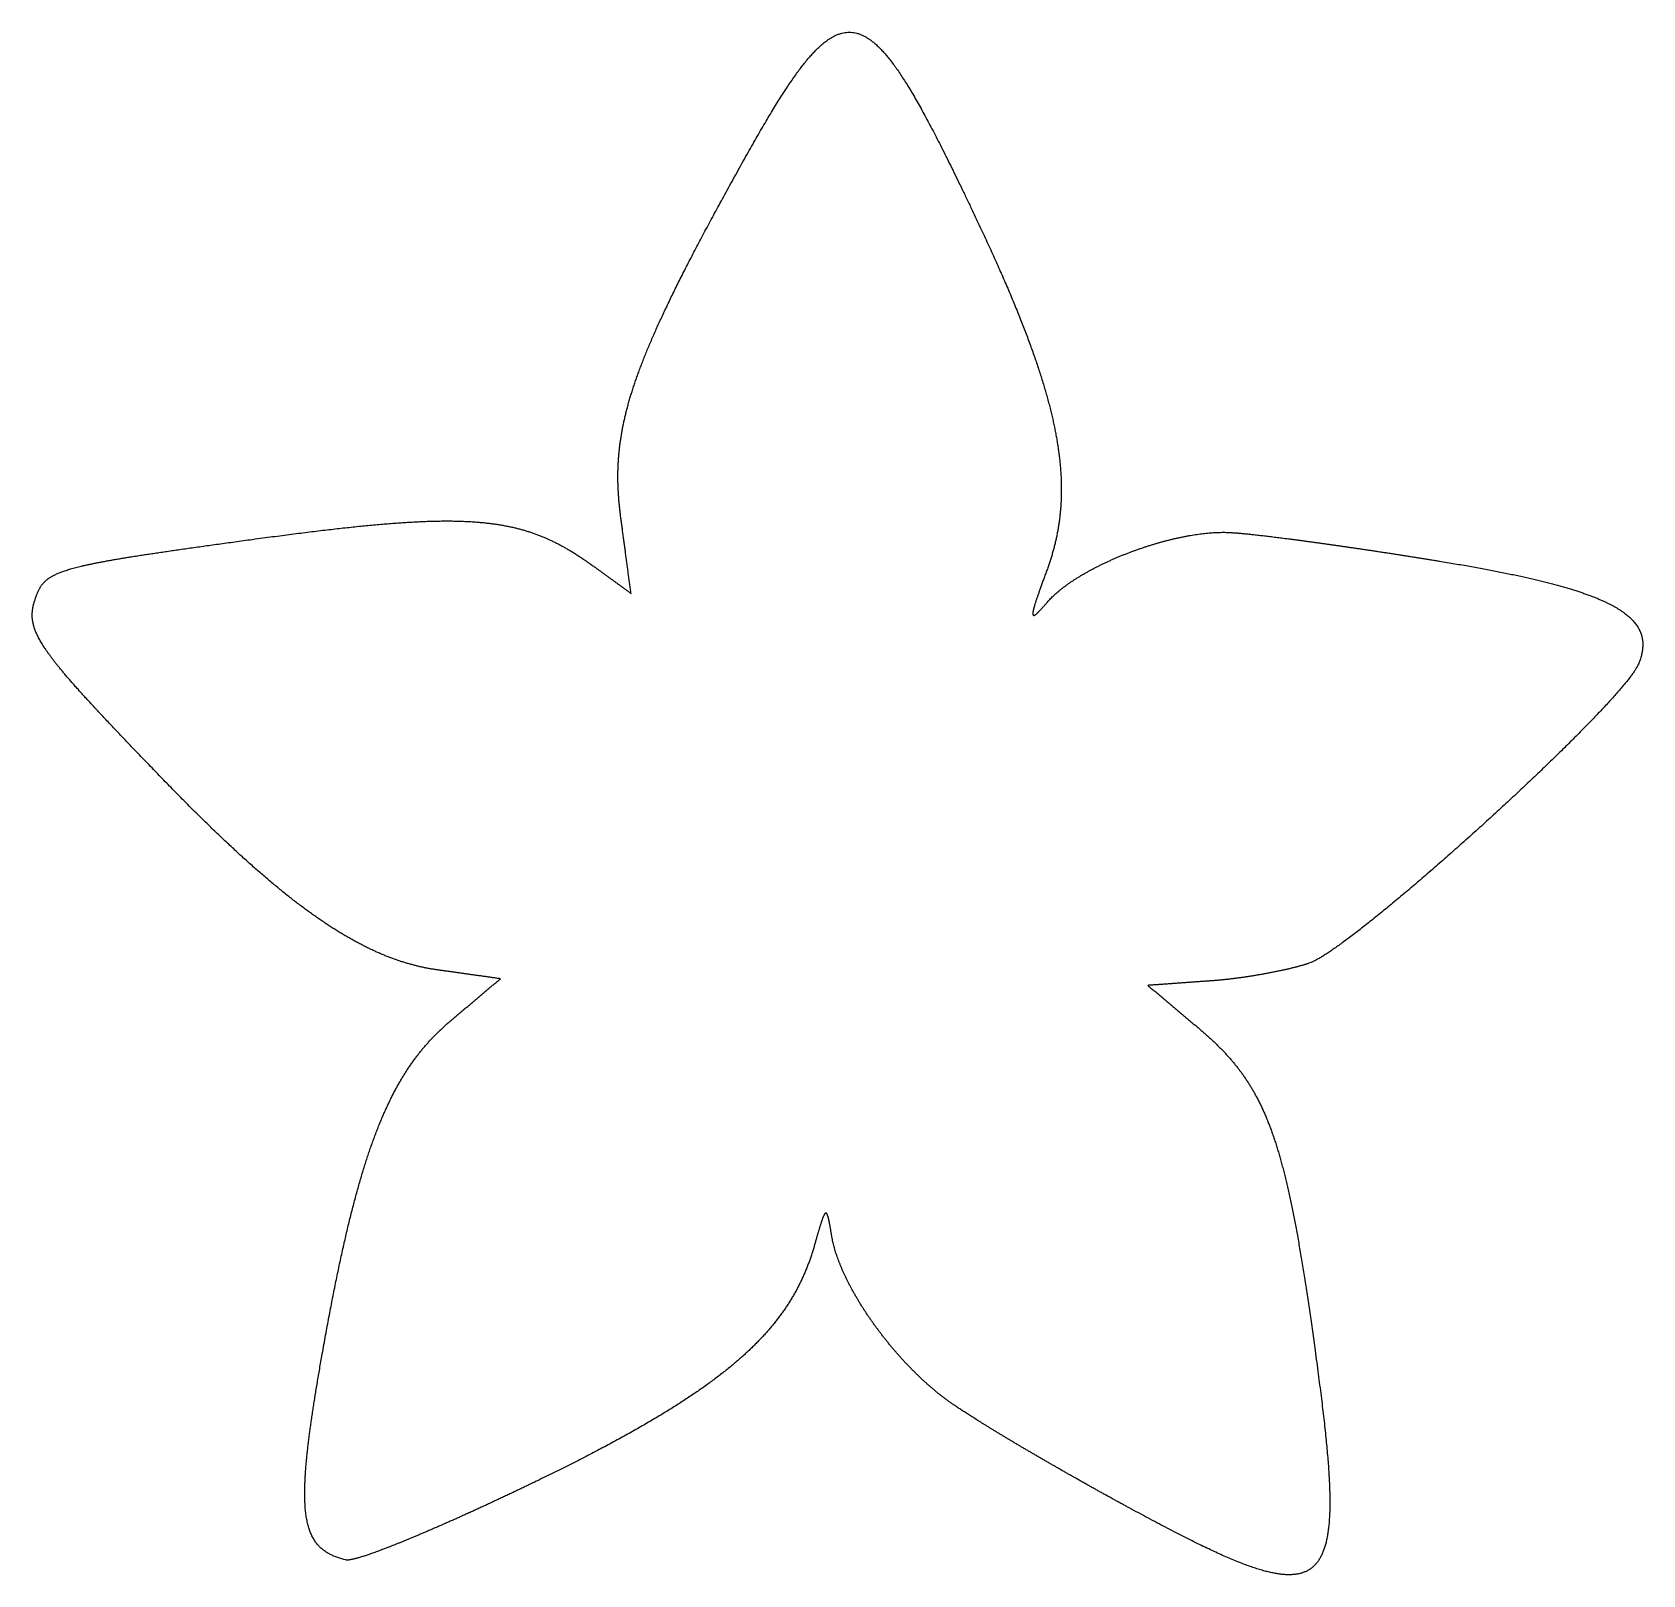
# Model space of a CAD drawing. Extents: x 0.2 to 49.2, y 0.2 to 47.2.
import ezdxf

# ---------------------------------------------------------------- set-up
doc = ezdxf.new("R2010")
doc.units = 0
doc.layers.add('Layer_1', color=7, linetype='CONTINUOUS')

msp = doc.modelspace()

# ---------------------------------------------------------------- linework, layer by layer
at = {"layer": 'Layer_1', "color": 7}
for points in [[(17.300499, 30.909474), (17.318259, 30.896574), (17.336019, 30.883674), (17.353779, 30.870774), (17.371539, 30.857874), (17.389299, 30.844974), (17.407059, 30.832074), (17.424819, 30.819174), (17.442579, 30.806274), (17.460339, 30.793374), (17.478099, 30.780474), (17.495859, 30.767574), (17.513619, 30.754674), (17.531379, 30.741774), (17.549139, 30.728874), (17.566899, 30.715974), (17.584659, 30.703074), (17.602419, 30.690174), (17.620179, 30.677274), (17.637939, 30.664374), (17.655699, 30.651474), (17.673459, 30.638574), (17.691219, 30.625674), (17.708979, 30.612774), (17.726739, 30.599874), (17.744499, 30.586974), (17.762259, 30.574074), (17.780019, 30.561174), (17.797779, 30.548274), (17.815539, 30.535374), (17.833299, 30.522474), (17.851059, 30.509574), (17.868819, 30.496674), (17.886579, 30.483774), (17.904339, 30.470874), (17.922099, 30.457974), (17.939859, 30.445074), (17.957619, 30.432174), (17.975379, 30.419274), (17.993139, 30.406374), (18.010899, 30.393474), (18.028659, 30.380574), (18.046419, 30.367674), (18.064179, 30.354774), (18.081939, 30.341874), (18.099699, 30.328974), (18.117459, 30.316074), (18.135219, 30.303174), (18.152979, 30.290274), (18.170739, 30.277374), (18.188499, 30.264474), (18.206259, 30.251574), (18.224019, 30.238674), (18.241779, 30.225774), (18.259539, 30.212874), (18.277299, 30.199974), (18.295059, 30.187074), (18.312819, 30.174174), (18.330579, 30.161274), (18.348339, 30.148374), (18.366099, 30.135474), (18.383859, 30.122574), (18.401619, 30.109674), (18.419379, 30.096774), (18.437139, 30.083874), (18.432339, 30.119574), (18.427539, 30.155274), (18.422739, 30.190974), (18.417939, 30.226674), (18.413139, 30.262374), (18.408339, 30.298074), (18.403539, 30.333774), (18.398739, 30.369474), (18.393939, 30.405174), (18.389139, 30.440874), (18.384339, 30.476574), (18.379539, 30.512274), (18.374739, 30.547974), (18.369939, 30.583674), (18.365139, 30.619374), (18.360339, 30.655074), (18.355539, 30.690774), (18.350739, 30.726474), (18.345939, 30.762174), (18.341139, 30.797874), (18.336339, 30.833574), (18.331539, 30.869274), (18.326739, 30.904974), (18.321939, 30.940674), (18.317139, 30.976374), (18.312339, 31.012074), (18.307539, 31.047774), (18.302739, 31.083474), (18.297939, 31.119174), (18.293139, 31.154874), (18.288339, 31.190574), (18.283539, 31.226274), (18.278739, 31.261974), (18.273939, 31.297674), (18.269139, 31.333374), (18.264339, 31.369074), (18.259539, 31.404774), (18.254739, 31.440474), (18.249939, 31.476174), (18.245139, 31.511874), (18.240339, 31.547574), (18.235539, 31.583274), (18.230739, 31.618974), (18.225939, 31.654674), (18.221139, 31.690374), (18.216339, 31.726074), (18.211539, 31.761774), (18.206739, 31.797474), (18.201939, 31.833174), (18.197139, 31.868874), (18.192339, 31.904574), (18.187539, 31.940274), (18.182739, 31.975974), (18.177939, 32.011674), (18.173139, 32.047374), (18.168339, 32.083074), (18.163539, 32.118774), (18.158739, 32.154474), (18.153939, 32.190174), (18.149139, 32.225874), (18.144339, 32.261574), (18.139539, 32.297274), (18.134739, 32.332974), (18.129939, 32.368674)], [(12.942729, 17.070664), (12.966419, 17.090664), (12.990109, 17.110664), (13.013799, 17.130664), (13.037489, 17.150664), (13.061179, 17.170664), (13.084869, 17.190664), (13.108559, 17.210664), (13.132249, 17.230664), (13.155939, 17.250664), (13.179629, 17.270664), (13.203319, 17.290664), (13.227009, 17.310664), (13.250699, 17.330664), (13.274389, 17.350664), (13.298079, 17.370664), (13.321769, 17.390664), (13.345459, 17.410664), (13.369149, 17.430664), (13.392839, 17.450664), (13.416529, 17.470664), (13.440219, 17.490664), (13.463909, 17.510664), (13.487599, 17.530664), (13.511289, 17.550664), (13.534979, 17.570664), (13.558669, 17.590664), (13.582359, 17.610664), (13.606049, 17.630664), (13.629739, 17.650664), (13.653429, 17.670664), (13.677119, 17.690664), (13.700809, 17.710664), (13.724499, 17.730664), (13.748189, 17.750664), (13.771879, 17.770664), (13.795569, 17.790664), (13.819259, 17.810664), (13.842949, 17.830664), (13.866639, 17.850664), (13.890329, 17.870664), (13.914019, 17.890664), (13.937709, 17.910664), (13.961399, 17.930664), (13.985089, 17.950664), (14.008779, 17.970664), (14.032469, 17.990664), (14.056159, 18.010664), (14.079849, 18.030664), (14.103539, 18.050664), (14.127229, 18.070664), (14.150919, 18.090664), (14.174609, 18.110664), (14.198299, 18.130664), (14.221989, 18.150664), (14.245679, 18.170664), (14.269369, 18.190664), (14.293059, 18.210664), (14.316749, 18.230664), (14.340439, 18.250664), (14.364129, 18.270664), (14.387819, 18.290664), (14.411509, 18.310664), (14.435199, 18.330664), (14.458889, 18.350664), (14.430449, 18.354664), (14.402009, 18.358664), (14.373569, 18.362664), (14.345129, 18.366664), (14.316689, 18.370664), (14.288249, 18.374664), (14.259809, 18.378664), (14.231369, 18.382664), (14.202929, 18.386664), (14.174489, 18.390664), (14.146049, 18.394664), (14.117609, 18.398664), (14.089169, 18.402664), (14.060729, 18.406664), (14.032289, 18.410664), (14.003849, 18.414664), (13.975409, 18.418664), (13.946969, 18.422664), (13.918529, 18.426664), (13.890089, 18.430664), (13.861649, 18.434664), (13.833209, 18.438664), (13.804769, 18.442664), (13.776329, 18.446664), (13.747889, 18.450664), (13.719449, 18.454664), (13.691009, 18.458664), (13.662569, 18.462664), (13.634129, 18.466664), (13.605689, 18.470664), (13.577249, 18.474664), (13.548809, 18.478664), (13.520369, 18.482664), (13.491929, 18.486664), (13.463489, 18.490664), (13.435049, 18.494664), (13.406609, 18.498664), (13.378169, 18.502664), (13.349729, 18.506664), (13.321289, 18.510664), (13.292849, 18.514664), (13.264409, 18.518664), (13.235969, 18.522664), (13.207529, 18.526664), (13.179089, 18.530664), (13.150649, 18.534664), (13.122209, 18.538664), (13.093769, 18.542664), (13.065329, 18.546664), (13.036889, 18.550664), (13.008449, 18.554664), (12.980009, 18.558664), (12.951569, 18.562664), (12.923129, 18.566664), (12.894689, 18.570664), (12.866249, 18.574664), (12.837809, 18.578664), (12.809369, 18.582664), (12.780929, 18.586664), (12.752489, 18.590664), (12.724049, 18.594664), (12.695609, 18.598664), (12.667169, 18.602664), (12.638729, 18.606664)], [(35.965622, 18.276674), (35.937672, 18.274674), (35.909722, 18.272674), (35.881772, 18.270674), (35.853822, 18.268674), (35.825872, 18.266674), (35.797922, 18.264674), (35.769972, 18.262674), (35.742022, 18.260674), (35.714072, 18.258674), (35.686122, 18.256674), (35.658172, 18.254674), (35.630222, 18.252674), (35.602272, 18.250674), (35.574322, 18.248674), (35.546372, 18.246674), (35.518422, 18.244674), (35.490472, 18.242674), (35.462522, 18.240674), (35.434572, 18.238674), (35.406622, 18.236674), (35.378672, 18.234674), (35.350722, 18.232674), (35.322772, 18.230674), (35.294822, 18.228674), (35.266872, 18.226674), (35.238922, 18.224674), (35.210972, 18.222674), (35.183022, 18.220674), (35.155072, 18.218674), (35.127122, 18.216674), (35.099172, 18.214674), (35.071222, 18.212674), (35.043272, 18.210674), (35.015322, 18.208674), (34.987372, 18.206674), (34.959422, 18.204674), (34.931472, 18.202674), (34.903522, 18.200674), (34.875572, 18.198674), (34.847622, 18.196674), (34.819672, 18.194674), (34.791722, 18.192674), (34.763772, 18.190674), (34.735822, 18.188674), (34.707872, 18.186674), (34.679922, 18.184674), (34.651972, 18.182674), (34.624022, 18.180674), (34.596072, 18.178674), (34.568122, 18.176674), (34.540172, 18.174674), (34.512222, 18.172674), (34.484272, 18.170674), (34.456322, 18.168674), (34.428372, 18.166674), (34.400422, 18.164674), (34.372472, 18.162674), (34.344522, 18.160674), (34.316572, 18.158674), (34.288622, 18.156674), (34.260672, 18.154674), (34.232722, 18.152674), (34.204772, 18.150674), (34.176822, 18.148674), (34.200702, 18.128574), (34.224582, 18.108474), (34.248462, 18.088374), (34.272342, 18.068274), (34.296222, 18.048174), (34.320102, 18.028074), (34.343982, 18.007974), (34.367862, 17.987874), (34.391742, 17.967774), (34.415622, 17.947674), (34.439502, 17.927574), (34.463382, 17.907474), (34.487262, 17.887374), (34.511142, 17.867274), (34.535022, 17.847174), (34.558902, 17.827074), (34.582782, 17.806974), (34.606662, 17.786874), (34.630542, 17.766774), (34.654422, 17.746674), (34.678302, 17.726574), (34.702182, 17.706474), (34.726062, 17.686374), (34.749942, 17.666274), (34.773822, 17.646174), (34.797702, 17.626074), (34.821582, 17.605974), (34.845462, 17.585874), (34.869342, 17.565774), (34.893222, 17.545674), (34.917102, 17.525574), (34.940982, 17.505474), (34.964862, 17.485374), (34.988742, 17.465274), (35.012622, 17.445174), (35.036502, 17.425074), (35.060382, 17.404974), (35.084262, 17.384874), (35.108142, 17.364774), (35.132022, 17.344674), (35.155902, 17.324574), (35.179782, 17.304474), (35.203662, 17.284374), (35.227542, 17.264274), (35.251422, 17.244174), (35.275302, 17.224074), (35.299182, 17.203974), (35.323062, 17.183874), (35.346942, 17.163774), (35.370822, 17.143674), (35.394702, 17.123574), (35.418582, 17.103474), (35.442462, 17.083374), (35.466342, 17.063274), (35.490222, 17.043174), (35.514102, 17.023074), (35.537982, 17.002974), (35.561862, 16.982874), (35.585742, 16.962774), (35.609622, 16.942674), (35.633502, 16.922574), (35.657382, 16.902474), (35.681262, 16.882374), (35.705142, 16.862274)], [(33.607936, 2.239414), (33.607936, 2.239414), (33.607935, 2.239414), (33.607935, 2.239414), (33.607934, 2.239404), (33.607934, 2.239404), (33.607933, 2.239404), (33.607933, 2.239404), (33.607933, 2.239404), (33.607932, 2.239404), (33.607932, 2.239394), (33.607931, 2.239394), (33.607931, 2.239394), (33.607931, 2.239394), (33.60793, 2.239394), (33.60793, 2.239394), (33.607929, 2.239394), (33.607929, 2.239384), (33.607928, 2.239384), (33.607928, 2.239384), (33.607928, 2.239384), (33.607927, 2.239384), (33.607927, 2.239384), (33.607926, 2.239374), (33.607926, 2.239374), (33.607925, 2.239374), (33.607925, 2.239374), (33.607925, 2.239374), (33.607924, 2.239374), (33.607924, 2.239364), (33.607923, 2.239364), (33.607923, 2.239364), (33.607923, 2.239364), (33.607922, 2.239364), (33.607922, 2.239364), (33.607921, 2.239364), (33.607921, 2.239354), (33.60792, 2.239354), (33.60792, 2.239354), (33.60792, 2.239354), (33.607919, 2.239354), (33.607919, 2.239354), (33.607918, 2.239344), (33.607918, 2.239344), (33.607917, 2.239344), (33.607917, 2.239344), (33.607917, 2.239344), (33.607916, 2.239344), (33.607916, 2.239344), (33.607915, 2.239334), (33.607915, 2.239334), (33.607914, 2.239334), (33.607914, 2.239334), (33.607914, 2.239334), (33.607913, 2.239334), (33.607913, 2.239324), (33.607912, 2.239324), (33.607912, 2.239324), (33.607912, 2.239324), (33.607911, 2.239324), (33.607911, 2.239324), (33.60791, 2.239314), (33.60791, 2.239314), (33.607909, 2.239314), (33.609521, 2.237434)]]:
    msp.add_lwpolyline(points, dxfattribs=at)
for points in [[(24.677466, 47.080614), (24.708296, 47.094514), (24.739006, 47.106914), (24.769626, 47.117614)], [(24.769626, 47.117614), (24.800236, 47.128414), (24.830756, 47.137614), (24.861196, 47.145314)], [(24.861196, 47.145314), (24.891636, 47.153314), (24.922006, 47.159114), (24.952316, 47.163614)], [(24.952316, 47.163614), (24.982626, 47.168614), (25.012876, 47.171614), (25.043096, 47.172614)], [(25.043096, 47.172614), (25.073316, 47.173614), (25.103496, 47.173614), (25.133676, 47.172174)], [(25.133676, 47.172174), (25.163846, 47.170174), (25.194006, 47.167174), (25.224166, 47.162174)], [(25.224166, 47.162174), (25.254336, 47.157174), (25.284506, 47.150874), (25.314706, 47.142874)], [(25.314706, 47.142874), (25.344906, 47.134874), (25.375136, 47.125274), (25.405416, 47.114074)], [(25.405416, 47.114074), (25.435696, 47.102874), (25.466016, 47.090174), (25.496416, 47.075774)], [(24.005466, 46.561234), (24.038976, 46.596734), (24.072226, 46.630634), (24.105226, 46.663114)], [(24.105226, 46.663114), (24.138226, 46.695514), (24.170986, 46.726414), (24.203526, 46.755814)], [(24.203526, 46.755814), (24.236066, 46.785214), (24.268376, 46.813014), (24.300486, 46.839314)], [(24.300486, 46.839314), (24.332596, 46.865614), (24.364506, 46.890314), (24.396236, 46.913514)], [(24.396236, 46.913514), (24.427966, 46.936714), (24.459516, 46.958314), (24.490896, 46.978514)], [(24.490896, 46.978514), (24.522286, 46.998614), (24.553516, 47.017214), (24.584596, 47.034214)], [(24.584596, 47.034214), (24.615686, 47.051214), (24.646636, 47.066714), (24.677466, 47.080614)], [(25.496416, 47.075774), (25.526816, 47.061474), (25.557276, 47.045574), (25.587836, 47.027974)], [(25.587836, 47.027974), (25.618396, 47.010474), (25.649046, 46.991374), (25.679806, 46.970674)], [(25.679806, 46.970674), (25.710566, 46.949974), (25.741436, 46.927774), (25.772446, 46.903874)], [(25.772446, 46.903874), (25.803456, 46.879974), (25.834586, 46.854574), (25.865886, 46.827474)], [(25.865886, 46.827474), (25.897176, 46.800374), (25.928626, 46.771774), (25.960246, 46.741474)], [(25.960246, 46.741474), (25.991866, 46.711174), (26.023666, 46.679374), (26.055656, 46.645874)], [(26.055656, 46.645874), (26.087646, 46.612374), (26.119836, 46.577374), (26.152236, 46.540664)], [(23.589278, 46.062134), (23.625248, 46.109834), (23.660858, 46.155934), (23.696147, 46.200614)], [(23.696147, 46.200614), (23.731437, 46.245214), (23.766397, 46.288414), (23.801051, 46.329964)], [(23.801051, 46.329964), (23.835701, 46.371564), (23.870051, 46.411664), (23.904116, 46.450184)], [(23.904116, 46.450184), (23.938176, 46.488684), (23.971956, 46.525784), (24.005466, 46.561234)], [(26.152236, 46.540664), (26.184636, 46.503964), (26.217256, 46.465664), (26.250116, 46.425824)], [(26.250116, 46.425824), (26.282976, 46.385924), (26.316066, 46.344424), (26.349426, 46.301304)], [(26.349426, 46.301304), (26.382786, 46.258204), (26.416396, 46.213504), (26.450285, 46.167104)], [(26.450285, 46.167104), (26.484175, 46.120804), (26.518345, 46.072804), (26.55282, 46.023194)], [(23.255623, 45.592204), (23.293863, 45.648904), (23.331703, 45.704184), (23.369142, 45.757914)], [(23.369142, 45.757914), (23.406582, 45.811614), (23.443632, 45.863864), (23.480318, 45.914564)], [(23.480318, 45.914564), (23.516998, 45.965264), (23.553318, 46.014464), (23.589278, 46.062134)], [(26.55282, 46.023194), (26.58729, 45.973594), (26.62206, 45.922404), (26.657157, 45.869564)], [(26.657157, 45.869564), (26.692247, 45.816764), (26.727667, 45.762274), (26.763421, 45.706184)], [(26.763421, 45.706184), (26.799181, 45.650084), (26.835281, 45.592384), (26.871739, 45.533044)], [(22.899761, 45.040924), (22.940661, 45.106624), (22.981091, 45.170934), (23.021058, 45.233684)], [(23.021058, 45.233684), (23.061028, 45.296484), (23.100548, 45.357704), (23.139637, 45.417454)], [(23.139637, 45.417454), (23.178727, 45.477154), (23.217377, 45.535454), (23.255623, 45.592204)], [(26.871739, 45.533044), (26.908199, 45.473744), (26.945029, 45.412714), (26.982235, 45.350104)], [(26.982235, 45.350104), (27.019445, 45.287504), (27.057035, 45.223254), (27.095035, 45.157364)], [(27.095035, 45.157364), (27.133035, 45.091464), (27.171435, 45.023964), (27.210265, 44.954804)], [(22.648507, 44.628474), (22.691387, 44.700174), (22.733747, 44.770434), (22.775619, 44.839174)], [(22.775619, 44.839174), (22.817489, 44.907874), (22.858859, 44.975164), (22.899761, 45.040924)], [(27.210265, 44.954804), (27.249095, 44.885604), (27.288345, 44.814834), (27.32805, 44.742384)], [(27.32805, 44.742384), (27.36775, 44.669984), (27.4079, 44.595844), (27.448516, 44.520104)], [(22.248097, 43.942834), (22.294257, 44.023434), (22.339847, 44.102614), (22.384871, 44.180284)], [(22.384871, 44.180284), (22.429901, 44.257984), (22.474371, 44.334144), (22.518299, 44.408844)], [(22.518299, 44.408844), (22.562229, 44.483544), (22.605629, 44.556754), (22.648507, 44.628474)], [(27.448516, 44.520104), (27.489136, 44.444404), (27.530216, 44.366974), (27.571788, 44.287934)], [(27.571788, 44.287934), (27.613358, 44.208934), (27.655418, 44.128194), (27.697993, 44.045854)], [(21.964005, 43.441324), (22.012565, 43.527824), (22.060505, 43.612914), (22.10785, 43.696504)], [(22.10785, 43.696504), (22.15519, 43.780104), (22.20193, 43.862204), (22.248097, 43.942834)], [(27.697993, 44.045854), (27.740563, 43.963554), (27.783643, 43.879504), (27.827255, 43.793844)], [(27.827255, 43.793844), (27.870865, 43.708144), (27.915005, 43.620864), (27.9597, 43.531884)], [(21.665021, 42.904464), (21.716151, 42.996864), (21.766614, 43.087824), (21.816438, 43.177304)], [(21.816438, 43.177304), (21.866258, 43.266804), (21.915448, 43.354784), (21.964005, 43.441324)], [(27.9597, 43.531884), (28.00439, 43.442884), (28.04964, 43.352264), (28.095454, 43.259954)], [(28.095454, 43.259954), (28.141274, 43.167654), (28.187664, 43.073684), (28.234642, 42.978044)], [(21.514425, 42.631704), (21.563995, 42.721704), (21.614185, 42.812584), (21.665021, 42.904464)], [(28.234642, 42.978044), (28.281622, 42.882444), (28.329202, 42.785094), (28.377391, 42.686114)], [(28.377391, 42.686114), (28.425581, 42.587114), (28.474381, 42.486484), (28.523824, 42.384164)], [(21.224538, 42.103104), (21.271608, 42.189404), (21.319298, 42.276524), (21.367609, 42.364614)], [(21.367609, 42.364614), (21.415919, 42.452714), (21.464859, 42.541734), (21.514425, 42.631704)], [(28.523824, 42.384164), (28.573264, 42.281834), (28.623334, 42.177834), (28.674069, 42.072154)], [(20.949484, 41.596344), (20.994104, 41.679044), (21.039334, 41.762594), (21.085176, 41.847044)], [(21.085176, 41.847044), (21.131016, 41.931544), (21.177466, 42.016844), (21.224538, 42.103104)], [(28.674069, 42.072154), (28.724799, 41.966484), (28.776186, 41.859124), (28.82825, 41.750084)], [(28.82825, 41.750084), (28.87014, 41.662384), (28.91152, 41.575314), (28.952377, 41.488984)], [(20.688971, 41.110564), (20.731191, 41.189864), (20.774011, 41.269934), (20.817428, 41.350884)], [(20.817428, 41.350884), (20.860848, 41.431884), (20.904858, 41.513664), (20.949484, 41.596344)], [(28.952377, 41.488984), (28.993237, 41.402684), (29.033587, 41.317004), (29.073413, 41.232054)], [(29.073413, 41.232054), (29.113243, 41.147054), (29.152563, 41.062824), (29.19137, 40.979234)], [(20.442706, 40.644884), (20.482576, 40.720884), (20.523036, 40.797664), (20.564076, 40.875264)], [(20.564076, 40.875264), (20.605116, 40.952864), (20.646746, 41.031304), (20.688971, 41.110564)], [(29.19137, 40.979234), (29.23018, 40.895634), (29.26847, 40.812714), (29.306263, 40.730454)], [(29.306263, 40.730454), (29.344053, 40.648154), (29.381333, 40.566594), (29.418103, 40.485654)], [(20.210399, 40.198444), (20.247969, 40.271344), (20.286109, 40.344914), (20.324826, 40.419314)], [(20.324826, 40.419314), (20.363546, 40.493714), (20.402836, 40.568904), (20.442706, 40.644884)], [(29.418103, 40.485654), (29.454873, 40.404754), (29.491143, 40.324424), (29.526905, 40.244774)], [(29.526905, 40.244774), (29.562665, 40.165074), (29.597925, 40.086114), (29.632682, 40.007734)], [(19.887468, 39.562954), (19.921678, 39.631354), (19.956438, 39.700514), (19.991756, 39.770374)], [(19.991756, 39.770374), (20.027076, 39.840274), (20.062946, 39.910834), (20.099387, 39.982174)], [(20.099387, 39.982174), (20.135827, 40.053474), (20.172827, 40.125594), (20.210399, 40.198444)], [(29.632682, 40.007734), (29.667442, 39.929334), (29.701692, 39.851614), (29.735447, 39.774494)], [(29.735447, 39.774494), (29.769197, 39.697394), (29.802457, 39.620864), (29.835217, 39.544964)], [(19.688777, 39.160804), (19.720807, 39.226504), (19.753377, 39.292784), (19.786487, 39.359804)], [(19.786487, 39.359804), (19.819597, 39.426804), (19.853257, 39.494534), (19.887468, 39.562954)], [(29.835217, 39.544964), (29.867977, 39.469064), (29.900237, 39.393784), (29.931997, 39.319094)], [(29.931997, 39.319094), (29.963757, 39.244394), (29.995027, 39.170324), (30.025807, 39.096824)], [(19.414897, 38.587664), (19.443747, 38.649464), (19.473117, 38.711824), (19.503017, 38.774844)], [(19.503017, 38.774844), (19.532917, 38.837844), (19.563337, 38.901534), (19.594297, 38.965854)], [(19.594297, 38.965854), (19.625257, 39.030154), (19.656747, 39.095154), (19.688777, 39.160804)], [(30.025807, 39.096824), (30.056587, 39.023324), (30.086867, 38.950404), (30.116657, 38.878074)], [(30.116657, 38.878074), (30.146447, 38.805774), (30.175747, 38.733984), (30.204557, 38.662784)], [(19.247997, 38.224374), (19.274787, 38.283774), (19.302087, 38.343674), (19.329907, 38.404214)], [(19.329907, 38.404214), (19.357727, 38.464714), (19.386047, 38.525904), (19.414897, 38.587664)], [(30.204557, 38.662784), (30.233367, 38.591584), (30.261697, 38.520974), (30.289527, 38.450904)], [(30.289527, 38.450904), (30.317367, 38.380804), (30.344717, 38.311324), (30.371577, 38.242354)], [(19.020447, 37.705444), (19.044237, 37.761444), (19.068527, 37.818004), (19.093307, 37.875094)], [(19.093307, 37.875094), (19.118087, 37.932194), (19.143367, 37.989834), (19.169147, 38.048034)], [(19.169147, 38.048034), (19.194927, 38.106234), (19.221207, 38.165014), (19.247997, 38.224374)], [(30.371577, 38.242354), (30.398447, 38.173354), (30.424827, 38.104964), (30.450727, 38.037074)], [(30.450727, 38.037074), (30.476627, 37.969174), (30.502047, 37.901834), (30.526987, 37.835004)], [(30.526987, 37.835004), (30.551927, 37.768204), (30.576387, 37.701864), (30.600367, 37.636064)], [(18.819377, 37.215144), (18.840287, 37.268144), (18.861667, 37.321614), (18.883517, 37.375574)], [(18.883517, 37.375574), (18.905377, 37.429574), (18.927707, 37.484004), (18.950527, 37.538974)], [(18.950527, 37.538974), (18.973347, 37.593974), (18.996647, 37.649434), (19.020447, 37.705444)], [(30.600367, 37.636064), (30.624347, 37.570264), (30.647847, 37.504994), (30.670877, 37.440214)], [(30.670877, 37.440214), (30.693907, 37.375414), (30.716457, 37.311154), (30.738537, 37.247374)], [(18.643807, 36.750514), (18.661937, 36.800814), (18.680517, 36.851554), (18.699557, 36.902714)], [(18.699557, 36.902714), (18.718597, 36.953914), (18.738097, 37.005494), (18.758067, 37.057554)], [(18.758067, 37.057554), (18.778037, 37.109654), (18.798467, 37.162144), (18.819377, 37.215144)], [(30.738537, 37.247374), (30.760617, 37.183574), (30.782217, 37.120284), (30.803357, 37.057474)], [(30.803357, 37.057474), (30.824497, 36.994674), (30.845157, 36.932324), (30.865347, 36.870464)], [(30.865347, 36.870464), (30.885547, 36.808564), (30.905267, 36.747204), (30.924527, 36.686274)], [(18.447667, 36.165894), (18.462257, 36.213094), (18.477287, 36.260694), (18.492747, 36.308644)], [(18.492747, 36.308644), (18.508207, 36.356544), (18.524107, 36.404844), (18.540437, 36.453584)], [(18.540437, 36.453584), (18.556777, 36.502284), (18.573557, 36.551384), (18.590777, 36.600844)], [(18.590777, 36.600844), (18.608007, 36.650344), (18.625677, 36.700244), (18.643807, 36.750514)], [(30.924527, 36.686274), (30.943787, 36.625374), (30.962577, 36.564854), (30.980907, 36.504834)], [(30.980907, 36.504834), (30.999237, 36.444834), (31.017097, 36.385224), (31.034507, 36.326084)], [(31.034507, 36.326084), (31.051907, 36.266984), (31.068847, 36.208234), (31.085327, 36.149964)], [(18.327747, 35.749794), (18.339817, 35.795094), (18.352297, 35.840694), (18.365207, 35.886584)], [(18.365207, 35.886584), (18.378107, 35.932484), (18.391427, 35.978684), (18.405167, 36.025254)], [(18.405167, 36.025254), (18.418907, 36.071754), (18.433077, 36.118654), (18.447667, 36.165894)], [(31.085327, 36.149964), (31.101807, 36.091664), (31.117827, 36.033834), (31.133397, 35.976404)], [(31.133397, 35.976404), (31.148957, 35.919004), (31.164067, 35.861944), (31.178717, 35.805334)], [(31.178717, 35.805334), (31.193367, 35.748734), (31.207567, 35.692514), (31.221307, 35.636704)], [(18.202237, 35.219224), (18.211137, 35.262424), (18.220377, 35.305924), (18.230037, 35.349594)], [(18.230037, 35.349594), (18.239737, 35.393294), (18.249747, 35.437194), (18.260197, 35.481414)], [(18.260197, 35.481414), (18.270647, 35.525614), (18.281497, 35.570014), (18.292757, 35.614774)], [(18.292757, 35.614774), (18.304017, 35.659474), (18.315677, 35.704474), (18.327747, 35.749794)], [(31.221307, 35.636704), (31.235047, 35.580904), (31.248337, 35.525474), (31.261177, 35.470434)], [(31.261177, 35.470434), (31.274017, 35.415434), (31.286397, 35.360754), (31.298337, 35.306474)], [(18.113897, 34.709984), (18.119797, 34.751684), (18.126017, 34.793584), (18.132627, 34.835674)], [(18.132627, 34.835674), (18.139227, 34.877774), (18.146217, 34.919974), (18.153567, 34.962374)], [(18.153567, 34.962374), (18.160967, 35.004774), (18.168647, 35.047374), (18.176757, 35.090184)], [(18.176757, 35.090184), (18.184857, 35.132984), (18.193357, 35.175984), (18.202237, 35.219224)], [(31.298337, 35.306474), (31.310277, 35.252174), (31.321767, 35.198294), (31.332807, 35.144754)], [(31.332807, 35.144754), (31.343847, 35.091254), (31.354447, 35.038034), (31.364597, 34.985204)], [(31.364597, 34.985204), (31.374747, 34.932404), (31.384457, 34.879904), (31.393717, 34.827764)], [(31.393717, 34.827764), (31.403017, 34.775664), (31.411807, 34.723834), (31.420187, 34.672374)], [(18.060357, 34.215114), (18.063457, 34.255914), (18.066857, 34.296814), (18.070607, 34.337864)], [(18.070607, 34.337864), (18.074407, 34.378864), (18.078507, 34.419964), (18.082917, 34.461184)], [(18.082917, 34.461184), (18.087417, 34.502384), (18.092217, 34.543684), (18.097337, 34.585184)], [(18.097337, 34.585184), (18.102537, 34.626684), (18.108017, 34.668284), (18.113897, 34.709984)], [(31.420187, 34.672374), (31.428587, 34.620874), (31.436517, 34.569774), (31.444017, 34.518964)], [(31.444017, 34.518964), (31.451517, 34.468164), (31.458587, 34.417654), (31.465217, 34.367464)], [(31.465217, 34.367464), (31.471817, 34.317264), (31.478047, 34.267404), (31.483807, 34.217824)], [(18.039357, 33.727664), (18.039821, 33.768164), (18.040557, 33.808664), (18.041657, 33.849204)], [(18.041657, 33.849204), (18.042757, 33.889704), (18.044157, 33.930304), (18.045957, 33.970894)], [(18.045957, 33.970894), (18.047657, 34.011494), (18.049757, 34.052094), (18.052157, 34.092824)], [(18.052157, 34.092824), (18.054557, 34.133524), (18.057257, 34.174224), (18.060357, 34.215114)], [(31.483807, 34.217824), (31.489607, 34.168224), (31.494897, 34.118924), (31.499797, 34.069964)], [(31.499797, 34.069964), (31.504697, 34.020964), (31.509197, 33.972264), (31.513197, 33.923834)], [(31.513197, 33.923834), (31.517197, 33.875434), (31.520797, 33.827234), (31.524027, 33.779364)], [(18.038899, 33.606144), (18.038741, 33.646644), (18.038892, 33.687144), (18.039357, 33.727664)], [(18.040299, 33.484544), (18.039532, 33.525144), (18.039099, 33.565644), (18.038899, 33.606144)], [(18.043499, 33.362764), (18.042099, 33.403364), (18.041099, 33.443964), (18.040299, 33.484544)], [(18.048499, 33.240674), (18.046499, 33.281474), (18.044899, 33.322174), (18.043499, 33.362764)], [(31.524027, 33.779364), (31.527227, 33.731464), (31.529927, 33.683864), (31.532327, 33.636484)], [(31.532327, 33.636484), (31.534627, 33.589084), (31.536527, 33.541984), (31.538027, 33.495134)], [(31.538027, 33.495134), (31.539527, 33.448234), (31.540527, 33.401634), (31.541227, 33.355244)], [(31.541227, 33.355244), (31.54187, 33.308844), (31.542094, 33.262644), (31.541899, 33.216764)], [(18.055199, 33.118194), (18.052699, 33.159094), (18.050399, 33.199894), (18.048499, 33.240674)], [(18.063599, 32.995194), (18.060499, 33.036294), (18.057699, 33.077294), (18.055199, 33.118194)], [(18.073679, 32.871564), (18.070079, 32.912864), (18.066679, 32.954064), (18.063599, 32.995194)], [(18.085389, 32.747214), (18.081189, 32.788814), (18.077289, 32.830214), (18.073679, 32.871564)], [(31.535799, 32.943734), (31.533899, 32.898634), (31.531699, 32.853734), (31.528999, 32.809064)], [(31.540099, 33.079614), (31.539099, 33.034114), (31.537599, 32.988814), (31.535799, 32.943734)], [(31.541899, 33.216764), (31.541705, 33.170864), (31.541093, 33.125064), (31.540099, 33.079614)], [(18.098699, 32.622014), (18.093999, 32.663914), (18.089599, 32.705614), (18.085389, 32.747214)], [(18.113559, 32.495874), (18.108359, 32.538074), (18.103389, 32.580174), (18.098699, 32.622014)], [(18.129939, 32.368674), (18.124239, 32.411274), (18.118769, 32.453674), (18.113559, 32.495874)], [(31.493799, 32.411664), (31.488699, 32.368064), (31.483139, 32.324564), (31.477209, 32.281174)], [(31.507969, 32.543094), (31.503669, 32.499094), (31.498969, 32.455294), (31.493799, 32.411664)], [(31.519699, 32.675544), (31.516199, 32.631244), (31.512299, 32.587044), (31.507969, 32.543094)], [(31.528999, 32.809064), (31.526299, 32.764364), (31.523199, 32.719864), (31.519699, 32.675544)], [(8.028186, 31.879264), (8.122797, 31.891464), (8.216255, 31.903464), (8.308583, 31.915064)], [(8.308583, 31.915064), (8.400911, 31.926764), (8.492107, 31.938164), (8.582195, 31.949364)], [(8.582195, 31.949364), (8.672283, 31.960564), (8.761261, 31.971464), (8.849152, 31.982064)], [(8.849152, 31.982064), (8.937043, 31.992664), (9.023847, 32.003064), (9.109585, 32.013164)], [(9.109585, 32.013164), (9.195323, 32.023264), (9.279995, 32.033064), (9.363623, 32.042664)], [(9.363623, 32.042664), (9.447251, 32.052664), (9.529836, 32.061564), (9.611398, 32.070564)], [(9.611398, 32.070564), (9.69296, 32.079564), (9.7735, 32.088364), (9.853039, 32.096864)], [(9.853039, 32.096864), (9.932579, 32.104864), (10.011116, 32.113564), (10.088676, 32.121564)], [(10.088676, 32.121564), (10.166236, 32.129564), (10.242817, 32.137164), (10.318441, 32.144564)], [(10.318441, 32.144564), (10.394061, 32.151564), (10.468731, 32.159064), (10.542462, 32.165964)], [(10.542462, 32.165964), (10.616192, 32.172964), (10.68899, 32.179364), (10.760872, 32.185664)], [(10.760872, 32.185664), (10.832752, 32.191664), (10.903722, 32.197964), (10.973799, 32.203764)], [(10.973799, 32.203764), (11.043879, 32.209764), (11.113059, 32.214964), (11.181374, 32.220164)], [(11.181374, 32.220164), (11.249684, 32.225164), (11.317132, 32.230264), (11.383727, 32.234864)], [(11.383727, 32.234864), (11.450317, 32.239864), (11.516069, 32.243864), (11.580989, 32.247864)], [(11.580989, 32.247864), (11.645909, 32.251864), (11.710001, 32.255864), (11.773289, 32.259164)], [(11.773289, 32.259164), (11.836579, 32.262164), (11.89906, 32.266164), (11.960759, 32.269164)], [(11.960759, 32.269164), (12.022459, 32.272164), (12.083374, 32.274164), (12.143528, 32.277164)], [(12.143528, 32.277164), (12.203678, 32.279164), (12.263074, 32.281164), (12.321727, 32.283164)], [(12.321727, 32.283164), (12.380377, 32.285164), (12.438291, 32.286164), (12.495485, 32.287164)], [(12.495485, 32.287164), (12.552675, 32.288164), (12.609155, 32.289164), (12.664934, 32.290164)], [(12.664934, 32.290164), (12.720714, 32.290724), (12.775796, 32.290984), (12.830204, 32.290954)], [(12.830204, 32.290954), (12.884614, 32.290924), (12.938344, 32.290594), (12.991424, 32.289974)], [(12.991424, 32.289974), (13.044504, 32.289344), (13.09693, 32.287974), (13.148725, 32.286974)], [(13.148725, 32.286974), (13.200525, 32.285974), (13.251683, 32.283974), (13.302237, 32.281974)], [(13.302237, 32.281974), (13.352787, 32.279974), (13.402735, 32.277974), (13.452091, 32.275974)], [(13.452091, 32.275974), (13.501451, 32.273974), (13.550211, 32.270974), (13.598417, 32.267974)], [(13.598417, 32.267974), (13.646617, 32.264974), (13.694257, 32.261974), (13.741344, 32.257974)], [(13.741344, 32.257974), (13.788434, 32.253974), (13.834984, 32.249974), (13.881005, 32.246074)], [(13.881005, 32.246074), (13.927025, 32.242074), (13.972525, 32.237074), (14.017528, 32.232374)], [(14.017528, 32.232374), (14.062528, 32.227374), (14.107028, 32.222274), (14.151043, 32.216774)], [(14.151043, 32.216774), (14.195063, 32.210774), (14.238603, 32.205474), (14.281682, 32.199274)], [(14.281682, 32.199274), (14.324762, 32.193274), (14.367392, 32.186674), (14.409575, 32.179974)], [(14.409575, 32.179974), (14.451765, 32.172974), (14.493515, 32.166174), (14.534851, 32.158774)], [(14.534851, 32.158774), (14.576191, 32.151774), (14.617111, 32.143674), (14.657641, 32.135674)], [(14.657641, 32.135674), (14.698171, 32.127674), (14.738311, 32.119274), (14.778076, 32.110574)], [(14.778076, 32.110574), (14.817846, 32.101574), (14.857236, 32.092874), (14.896285, 32.083574)], [(14.896285, 32.083574), (14.935335, 32.074574), (14.974025, 32.064674), (15.012398, 32.054674)], [(15.012398, 32.054674), (15.050768, 32.044674), (15.088808, 32.034474), (15.126547, 32.023874)], [(15.126547, 32.023874), (15.164287, 32.013274), (15.201717, 32.002374), (15.238862, 31.991074)], [(15.238862, 31.991074), (15.276012, 31.979774), (15.312872, 31.968174), (15.349472, 31.956274)], [(15.349472, 31.956274), (15.386072, 31.944374), (15.422412, 31.932074), (15.458508, 31.919574)], [(15.458508, 31.919574), (15.494608, 31.906974), (15.530458, 31.894074), (15.5661, 31.880874)], [(31.412989, 31.894774), (31.404689, 31.852174), (31.395939, 31.809774), (31.386819, 31.767444)], [(31.436789, 32.022804), (31.429289, 31.980004), (31.421319, 31.937304), (31.412989, 31.894774)], [(31.458199, 32.151574), (31.451499, 32.108474), (31.444329, 32.065574), (31.436789, 32.022804)], [(31.477209, 32.281174), (31.471309, 32.237874), (31.464939, 32.194674), (31.458199, 32.151574)], [(35.576714, 31.868354), (35.608544, 31.873354), (35.640234, 31.878354), (35.671774, 31.882754)], [(35.671774, 31.882754), (35.703314, 31.887754), (35.734694, 31.891754), (35.765914, 31.895754)], [(35.765914, 31.895754), (35.797134, 31.899754), (35.828194, 31.903754), (35.859074, 31.907254)], [(35.859074, 31.907254), (35.889964, 31.911254), (35.920664, 31.914254), (35.951194, 31.917354)], [(35.951194, 31.917354), (35.981714, 31.920354), (36.012054, 31.923354), (36.042194, 31.926354)], [(36.042194, 31.926354), (36.072334, 31.929354), (36.102274, 31.931354), (36.132004, 31.933354)], [(36.132004, 31.933354), (36.161734, 31.935354), (36.191254, 31.937354), (36.220554, 31.938354)], [(36.220554, 31.938354), (36.249854, 31.940354), (36.278924, 31.941354), (36.307774, 31.942354)], [(36.307774, 31.942354), (36.336614, 31.943354), (36.365224, 31.944354), (36.393594, 31.944354)], [(36.393594, 31.944354), (36.421954, 31.944844), (36.450074, 31.945054), (36.477944, 31.944984)], [(36.477944, 31.944984), (36.505804, 31.944924), (36.533414, 31.944574), (36.560754, 31.943984)], [(36.560754, 31.943984), (36.588094, 31.943354), (36.615164, 31.941984), (36.641954, 31.940984)], [(36.641954, 31.940984), (36.654584, 31.940424), (36.667724, 31.939984), (36.681354, 31.938984)], [(36.681354, 31.938984), (36.694994, 31.938244), (36.709124, 31.936984), (36.723744, 31.936984)], [(36.723744, 31.936984), (36.738364, 31.936074), (36.753484, 31.934984), (36.769074, 31.933984)], [(36.769074, 31.933984), (36.784674, 31.932984), (36.800744, 31.931984), (36.817294, 31.930984)], [(36.817294, 31.930984), (36.833844, 31.929984), (36.850864, 31.927984), (36.868354, 31.926984)], [(36.868354, 31.926984), (36.885844, 31.925984), (36.903794, 31.923984), (36.922194, 31.922984)], [(36.922194, 31.922984), (36.940604, 31.920984), (36.959464, 31.919984), (36.978774, 31.917984)], [(36.978774, 31.917984), (36.998084, 31.915984), (37.017844, 31.913984), (37.038034, 31.912984)], [(37.038034, 31.912984), (37.058224, 31.910984), (37.078864, 31.908984), (37.099924, 31.906984)], [(37.099924, 31.906984), (37.120984, 31.904984), (37.142484, 31.902984), (37.164394, 31.900984)], [(37.164394, 31.900984), (37.186304, 31.898984), (37.208644, 31.896984), (37.231394, 31.893984)], [(37.231394, 31.893984), (37.254144, 31.891984), (37.277304, 31.888984), (37.300864, 31.886984)], [(37.300864, 31.886984), (37.324424, 31.884984), (37.348394, 31.881984), (37.372764, 31.878984)], [(4.303607, 31.365664), (4.367588, 31.374664), (4.432657, 31.384464), (4.498832, 31.394064)], [(4.498832, 31.394064), (4.565008, 31.404064), (4.632291, 31.413364), (4.7007, 31.423164)], [(4.7007, 31.423164), (4.76911, 31.433164), (4.838647, 31.442864), (4.909331, 31.452964)], [(4.909331, 31.452964), (4.980015, 31.462964), (5.051845, 31.473164), (5.124843, 31.483464)], [(5.124843, 31.483464), (5.197841, 31.493764), (5.272004, 31.504164), (5.347356, 31.514764)], [(5.347356, 31.514764), (5.422707, 31.525364), (5.499245, 31.536064), (5.576989, 31.546864)], [(5.576989, 31.546864), (5.654733, 31.557664), (5.733685, 31.568664), (5.813862, 31.579764)], [(5.813862, 31.579764), (5.89404, 31.590864), (5.975444, 31.602164), (6.058095, 31.613564)], [(6.058095, 31.613564), (6.140746, 31.624964), (6.224643, 31.636564), (6.309806, 31.648264)], [(6.309806, 31.648264), (6.39497, 31.659964), (6.4814, 31.671864), (6.569116, 31.683864)], [(6.569116, 31.683864), (6.656832, 31.695864), (6.745834, 31.708064), (6.836143, 31.720464)], [(6.836143, 31.720464), (6.940322, 31.734764), (7.043261, 31.748764), (7.144983, 31.762464)], [(7.144983, 31.762464), (7.246704, 31.776264), (7.347208, 31.789764), (7.446516, 31.802964)], [(7.446516, 31.802964), (7.545824, 31.816164), (7.643936, 31.829164), (7.740874, 31.841864)], [(7.740874, 31.841864), (7.837812, 31.854564), (7.933575, 31.867064), (8.028186, 31.879264)], [(15.5661, 31.880874), (15.60174, 31.867674), (15.63716, 31.854074), (15.672378, 31.840174)], [(15.672378, 31.840174), (15.707598, 31.826274), (15.742628, 31.812074), (15.777474, 31.797474)], [(15.777474, 31.797474), (15.812324, 31.782874), (15.846994, 31.767974), (15.881516, 31.752774)], [(15.881516, 31.752774), (15.916036, 31.737474), (15.950406, 31.721974), (15.984636, 31.705974)], [(15.984636, 31.705974), (16.018866, 31.690074), (16.052976, 31.673774), (16.086963, 31.657174)], [(16.086963, 31.657174), (16.120953, 31.640574), (16.154833, 31.623674), (16.188628, 31.606374)], [(16.188628, 31.606374), (16.222418, 31.589074), (16.256128, 31.571474), (16.289761, 31.553474)], [(16.289761, 31.553474), (16.323401, 31.535474), (16.356971, 31.517174), (16.390493, 31.498474)], [(16.390493, 31.498474), (16.424023, 31.479774), (16.457493, 31.460774), (16.490953, 31.441474)], [(16.490953, 31.441474), (16.524413, 31.422074), (16.557843, 31.402374), (16.591272, 31.382374)], [(31.327409, 31.514604), (31.316729, 31.472604), (31.305659, 31.430804), (31.294199, 31.388964)], [(31.358289, 31.640744), (31.348389, 31.598644), (31.338089, 31.556544), (31.327409, 31.514604)], [(31.386819, 31.767444), (31.377719, 31.725144), (31.368189, 31.682844), (31.358289, 31.640744)], [(33.691252, 31.359454), (33.724172, 31.371754), (33.757182, 31.383854), (33.790252, 31.395854)], [(33.790252, 31.395854), (33.823332, 31.407854), (33.856472, 31.419654), (33.889672, 31.431354)], [(33.889672, 31.431354), (33.922872, 31.443054), (33.956142, 31.454554), (33.989452, 31.465854)], [(33.989452, 31.465854), (34.022762, 31.477154), (34.056122, 31.488354), (34.089512, 31.499454)], [(34.089512, 31.499454), (34.122902, 31.510454), (34.156332, 31.521354), (34.189785, 31.532054)], [(34.189785, 31.532054), (34.223235, 31.542754), (34.256715, 31.553254), (34.290201, 31.563554)], [(34.290201, 31.563554), (34.323691, 31.573854), (34.357191, 31.584054), (34.39069, 31.594054)], [(34.39069, 31.594054), (34.42419, 31.604054), (34.45769, 31.613854), (34.491182, 31.623454)], [(34.491182, 31.623454), (34.524672, 31.633454), (34.558152, 31.642554), (34.591607, 31.651754)], [(34.591607, 31.651754), (34.625067, 31.660754), (34.658497, 31.670054), (34.691894, 31.678954)], [(34.691894, 31.678954), (34.725294, 31.687954), (34.758654, 31.696554), (34.791974, 31.704954)], [(34.791974, 31.704954), (34.825294, 31.712954), (34.858564, 31.721754), (34.891774, 31.729854)], [(34.891774, 31.729854), (34.924984, 31.737854), (34.958144, 31.745854), (34.991224, 31.753454)], [(34.991224, 31.753454), (35.024314, 31.761454), (35.057324, 31.768554), (35.090264, 31.775854)], [(35.090264, 31.775854), (35.123194, 31.782854), (35.156054, 31.790154), (35.188814, 31.796954)], [(35.188814, 31.796954), (35.221574, 31.803954), (35.254244, 31.810354), (35.286804, 31.816854)], [(35.286804, 31.816854), (35.319364, 31.822854), (35.351824, 31.829454), (35.384164, 31.835354)], [(35.384164, 31.835354), (35.416504, 31.841354), (35.448734, 31.847054), (35.480824, 31.852554)], [(35.480824, 31.852554), (35.512924, 31.857554), (35.544884, 31.863354), (35.576714, 31.868354)], [(37.372764, 31.878984), (37.397124, 31.875984), (37.421894, 31.873984), (37.447034, 31.870984)], [(37.447034, 31.870984), (37.472184, 31.867984), (37.497714, 31.864984), (37.523634, 31.861984)], [(37.523634, 31.861984), (37.549544, 31.858984), (37.575844, 31.855984), (37.602504, 31.852984)], [(37.602504, 31.852984), (37.629164, 31.849984), (37.656194, 31.846984), (37.683594, 31.843984)], [(37.683594, 31.843984), (37.710984, 31.840984), (37.738744, 31.837984), (37.766854, 31.833984)], [(37.766854, 31.833984), (37.794964, 31.830984), (37.823424, 31.826984), (37.852224, 31.823784)], [(37.852224, 31.823784), (37.881034, 31.820784), (37.910174, 31.816784), (37.939664, 31.813184)], [(37.939664, 31.813184), (37.969154, 31.809184), (37.998974, 31.806184), (38.029114, 31.802284)], [(38.029114, 31.802284), (38.059264, 31.798284), (38.089734, 31.795284), (38.120534, 31.790984)], [(38.120534, 31.790984), (38.151324, 31.786984), (38.182444, 31.782984), (38.213864, 31.779284)], [(38.213864, 31.779284), (38.245284, 31.775284), (38.277024, 31.771284), (38.309054, 31.767184)], [(38.309054, 31.767184), (38.341084, 31.763184), (38.373424, 31.759184), (38.406054, 31.754784)], [(38.406054, 31.754784), (38.438684, 31.750784), (38.471604, 31.746784), (38.504814, 31.742084)], [(38.504814, 31.742084), (38.538024, 31.738084), (38.571514, 31.733084), (38.605278, 31.728984)], [(38.605278, 31.728984), (38.639048, 31.724984), (38.673088, 31.719984), (38.707396, 31.715584)], [(38.707396, 31.715584), (38.741706, 31.710584), (38.776286, 31.706584), (38.811119, 31.701784)], [(38.811119, 31.701784), (38.845959, 31.696784), (38.881049, 31.692784), (38.916393, 31.687684)], [(38.916393, 31.687684), (38.951733, 31.682684), (38.987333, 31.677684), (39.023169, 31.673284)], [(39.023169, 31.673284), (39.059009, 31.668284), (39.095089, 31.663284), (39.131395, 31.658584)], [(39.131395, 31.658584), (39.167705, 31.653584), (39.204245, 31.648584), (39.241019, 31.643584)], [(39.241019, 31.643584), (39.277789, 31.638584), (39.314779, 31.633384), (39.35199, 31.628284)], [(39.35199, 31.628284), (39.3892, 31.623284), (39.42662, 31.617984), (39.464256, 31.612684)], [(39.464256, 31.612684), (39.501886, 31.607684), (39.539726, 31.602184), (39.577767, 31.596784)], [(39.577767, 31.596784), (39.615807, 31.591784), (39.654047, 31.586084), (39.692471, 31.580684)], [(39.692471, 31.580684), (39.730901, 31.575684), (39.769521, 31.569784), (39.808316, 31.564284)], [(39.808316, 31.564284), (39.847116, 31.559284), (39.886096, 31.553184), (39.925252, 31.547684)], [(39.925252, 31.547684), (39.964402, 31.541684), (40.003732, 31.536484), (40.043226, 31.530784)], [(40.043226, 31.530784), (40.082716, 31.524784), (40.122376, 31.519384), (40.162188, 31.513684)], [(40.162188, 31.513684), (40.201998, 31.507684), (40.241968, 31.502184), (40.282086, 31.496284)], [(40.282086, 31.496284), (40.322206, 31.490284), (40.362466, 31.484584), (40.402868, 31.478684)], [(40.402868, 31.478684), (40.443268, 31.472684), (40.483808, 31.466884), (40.524484, 31.460884)], [(40.524484, 31.460884), (40.565154, 31.454884), (40.605954, 31.448884), (40.646883, 31.442884)], [(40.646883, 31.442884), (40.687803, 31.436884), (40.728853, 31.430784), (40.770011, 31.424584)], [(40.770011, 31.424584), (40.811171, 31.418584), (40.852441, 31.412284), (40.89382, 31.406184)], [(40.89382, 31.406184), (40.9352, 31.400184), (40.97668, 31.393784), (41.018256, 31.387584)], [(1.610187, 30.893164), (1.63864, 30.900164), (1.667783, 30.907364), (1.697634, 30.914464)], [(1.697634, 30.914464), (1.727485, 30.921464), (1.758046, 30.928664), (1.789335, 30.935864)], [(1.789335, 30.935864), (1.820624, 30.942864), (1.852643, 30.950164), (1.88541, 30.957364)], [(1.88541, 30.957364), (1.918177, 30.964364), (1.951694, 30.971764), (1.985978, 30.978964)], [(1.985978, 30.978964), (2.020263, 30.985964), (2.055317, 30.993364), (2.09116, 31.000664)], [(2.09116, 31.000664), (2.127002, 31.007664), (2.163634, 31.015264), (2.201073, 31.022564)], [(2.201073, 31.022564), (2.238513, 31.029564), (2.276761, 31.037264), (2.315838, 31.044664)], [(2.315838, 31.044664), (2.354915, 31.051664), (2.39482, 31.059564), (2.435574, 31.067064)], [(2.435574, 31.067064), (2.476328, 31.074064), (2.51793, 31.082064), (2.5604, 31.089664)], [(2.5604, 31.089664), (2.60287, 31.097664), (2.646209, 31.104864), (2.690436, 31.112564)], [(2.690436, 31.112564), (2.734663, 31.120564), (2.779778, 31.128064), (2.825801, 31.135864)], [(2.825801, 31.135864), (2.871824, 31.143864), (2.918756, 31.151564), (2.966615, 31.159464)], [(2.966615, 31.159464), (3.014474, 31.167464), (3.063262, 31.175464), (3.112997, 31.183564)], [(3.112997, 31.183564), (3.162732, 31.191564), (3.213416, 31.199764), (3.265067, 31.208064)], [(3.265067, 31.208064), (3.316718, 31.216064), (3.369336, 31.224564), (3.422943, 31.232964)], [(3.422943, 31.232964), (3.476549, 31.240964), (3.531144, 31.249864), (3.586745, 31.258364)], [(3.586745, 31.258364), (3.642347, 31.267364), (3.698957, 31.275564), (3.756594, 31.284364)], [(3.756594, 31.284364), (3.814231, 31.293364), (3.872895, 31.301964), (3.932607, 31.310864)], [(3.932607, 31.310864), (3.992319, 31.319864), (4.053078, 31.328864), (4.114905, 31.337964)], [(4.114905, 31.337964), (4.176732, 31.346964), (4.239626, 31.356364), (4.303607, 31.365664)], [(16.591272, 31.382374), (16.624702, 31.362374), (16.658132, 31.341974), (16.69158, 31.321174)], [(16.69158, 31.321174), (16.72503, 31.300374), (16.7585, 31.279274), (16.792008, 31.257874)], [(16.792008, 31.257874), (16.825518, 31.236474), (16.859068, 31.214574), (16.892686, 31.192474)], [(16.892686, 31.192474), (16.926306, 31.170274), (16.959976, 31.147774), (16.993743, 31.124974)], [(16.993743, 31.124974), (17.027503, 31.102074), (17.061353, 31.078874), (17.095311, 31.055274)], [(17.095311, 31.055274), (17.129271, 31.031674), (17.163331, 31.007774), (17.19752, 30.983474)], [(17.19752, 30.983474), (17.23171, 30.959174), (17.26603, 30.934574), (17.300499, 30.909474)], [(31.180699, 31.014374), (31.166939, 30.972874), (31.152799, 30.931474), (31.138289, 30.890084)], [(31.220829, 31.138914), (31.207829, 31.097314), (31.194449, 31.055814), (31.180699, 31.014374)], [(31.258669, 31.263754), (31.246439, 31.222054), (31.233829, 31.180454), (31.220829, 31.138914)], [(31.294199, 31.388964), (31.282739, 31.347164), (31.270899, 31.305464), (31.258669, 31.263754)], [(32.561852, 30.861554), (32.591112, 30.876754), (32.620602, 30.891854), (32.650292, 30.906754)], [(32.650292, 30.906754), (32.679992, 30.921754), (32.709892, 30.936654), (32.740002, 30.951354)], [(32.740002, 30.951354), (32.770112, 30.966154), (32.800412, 30.980854), (32.830902, 30.995354)], [(32.830902, 30.995354), (32.861392, 31.009954), (32.892072, 31.024354), (32.922932, 31.038754)], [(32.922932, 31.038754), (32.953792, 31.053054), (32.984822, 31.067354), (33.016012, 31.081454)], [(33.016012, 31.081454), (33.047212, 31.095554), (33.078572, 31.109554), (33.110082, 31.123454)], [(33.110082, 31.123454), (33.141592, 31.137354), (33.173262, 31.151054), (33.205062, 31.164754)], [(33.205062, 31.164754), (33.236872, 31.178354), (33.268812, 31.191954), (33.300892, 31.205254)], [(33.300892, 31.205254), (33.332962, 31.218654), (33.365172, 31.231854), (33.397492, 31.245054)], [(33.397492, 31.245054), (33.429812, 31.258154), (33.462252, 31.271154), (33.494802, 31.284054)], [(33.494802, 31.284054), (33.527342, 31.296954), (33.560002, 31.309654), (33.592742, 31.322154)], [(33.592742, 31.322154), (33.625492, 31.334754), (33.658322, 31.347154), (33.691252, 31.359454)], [(41.018256, 31.387584), (41.059836, 31.381584), (41.101506, 31.375084), (41.143269, 31.368784)], [(41.143269, 31.368784), (41.185029, 31.362784), (41.226879, 31.356084), (41.268807, 31.349784)], [(41.268807, 31.349784), (41.310737, 31.343784), (41.352747, 31.336984), (41.394819, 31.330584)], [(41.394819, 31.330584), (41.436899, 31.324584), (41.479039, 31.317684), (41.521253, 31.311184)], [(41.521253, 31.311184), (41.563463, 31.305184), (41.605733, 31.298184), (41.648059, 31.291684)], [(41.648059, 31.291684), (41.690379, 31.284684), (41.732759, 31.278584), (41.775185, 31.271984)], [(41.775185, 31.271984), (41.817605, 31.264984), (41.860075, 31.258784), (41.902579, 31.252184)], [(41.902579, 31.252184), (41.945079, 31.245184), (41.987619, 31.238884), (42.03019, 31.232184)], [(42.03019, 31.232184), (42.07276, 31.225184), (42.11535, 31.218784), (42.157967, 31.212084)], [(42.157967, 31.212084), (42.200577, 31.205084), (42.243217, 31.198684), (42.285859, 31.191884)], [(42.285859, 31.191884), (42.328499, 31.184884), (42.371159, 31.178384), (42.413813, 31.171584)], [(42.413813, 31.171584), (42.456473, 31.164584), (42.499133, 31.157984), (42.541779, 31.151184)], [(42.541779, 31.151184), (42.584429, 31.144184), (42.627079, 31.137484), (42.669706, 31.130684)], [(42.669706, 31.130684), (42.712336, 31.123684), (42.754946, 31.116984), (42.797541, 31.110084)], [(42.797541, 31.110084), (42.840131, 31.103084), (42.882701, 31.096284), (42.925235, 31.089384)], [(42.925235, 31.089384), (42.967765, 31.082384), (43.010275, 31.075584), (43.052734, 31.068584)], [(43.052734, 31.068584), (43.133324, 31.055384), (43.21302, 31.042184), (43.291832, 31.029084)], [(43.291832, 31.029084), (43.370642, 31.015984), (43.448571, 31.002784), (43.525618, 30.989684)], [(43.525618, 30.989684), (43.602668, 30.976584), (43.678833, 30.963484), (43.754128, 30.950384)], [(43.754128, 30.950384), (43.829418, 30.937284), (43.903843, 30.924184), (43.977397, 30.911084)], [(43.977397, 30.911084), (44.050947, 30.897984), (44.123636, 30.884884), (44.19546, 30.871784)], [(0.54509, 30.402964), (0.553375, 30.411964), (0.561931, 30.421264), (0.570779, 30.430364)], [(0.570779, 30.430364), (0.579627, 30.439364), (0.588765, 30.448264), (0.598215, 30.457164)], [(0.598215, 30.457164), (0.607665, 30.466164), (0.617425, 30.474764), (0.627516, 30.483364)], [(0.627516, 30.483364), (0.637608, 30.492364), (0.64803, 30.500564), (0.658804, 30.509064)], [(0.658804, 30.509064), (0.669577, 30.517064), (0.680701, 30.525864), (0.692196, 30.534264)], [(0.692196, 30.534264), (0.703691, 30.542264), (0.715556, 30.550764), (0.727813, 30.558964)], [(0.727813, 30.558964), (0.740069, 30.566964), (0.752716, 30.575164), (0.765773, 30.583164)], [(0.765773, 30.583164), (0.77883, 30.591164), (0.792298, 30.599064), (0.806197, 30.606964)], [(0.806197, 30.606964), (0.820095, 30.614964), (0.834424, 30.622664), (0.849203, 30.630364)], [(0.849203, 30.630364), (0.863982, 30.638364), (0.879211, 30.645764), (0.894911, 30.653464)], [(0.894911, 30.653464), (0.910611, 30.661464), (0.926781, 30.668664), (0.943441, 30.676264)], [(0.943441, 30.676264), (0.960101, 30.684264), (0.977251, 30.691264), (0.994911, 30.698764)], [(0.994911, 30.698764), (1.012571, 30.705764), (1.030742, 30.713664), (1.049442, 30.720964)], [(1.049442, 30.720964), (1.068142, 30.727964), (1.087372, 30.735664), (1.107153, 30.742964)], [(1.107153, 30.742964), (1.126933, 30.749964), (1.147263, 30.757564), (1.168162, 30.764764)], [(1.168162, 30.764764), (1.189062, 30.771764), (1.210531, 30.779264), (1.23259, 30.786364)], [(1.23259, 30.786364), (1.254649, 30.793364), (1.277298, 30.800764), (1.300556, 30.807864)], [(1.300556, 30.807864), (1.323814, 30.814864), (1.347682, 30.822164), (1.372179, 30.829264)], [(1.372179, 30.829264), (1.396676, 30.836264), (1.421803, 30.843464), (1.447579, 30.850564)], [(1.447579, 30.850564), (1.473355, 30.857564), (1.499781, 30.864764), (1.526875, 30.871864)], [(1.526875, 30.871864), (1.55397, 30.878864), (1.581734, 30.886064), (1.610187, 30.893164)], [(30.971299, 30.432464), (30.963799, 30.411964), (30.956519, 30.391764), (30.949339, 30.371964)], [(30.994089, 30.495064), (30.986389, 30.473864), (30.978749, 30.453064), (30.971299, 30.432464)], [(31.017719, 30.559664), (31.009719, 30.537764), (31.001829, 30.516264), (30.994089, 30.495064)], [(31.042179, 30.626364), (31.033879, 30.603764), (31.025729, 30.581564), (31.017719, 30.559664)], [(31.067479, 30.695164), (31.058879, 30.671864), (31.050479, 30.648964), (31.042179, 30.626364)], [(31.093609, 30.765964), (31.084809, 30.741964), (31.076049, 30.718364), (31.067479, 30.695164)], [(31.138289, 30.890084), (31.123769, 30.848684), (31.108879, 30.807284), (31.093609, 30.765964)], [(31.762452, 30.382854), (31.786092, 30.399454), (31.810072, 30.415954), (31.834382, 30.432454)], [(31.834382, 30.432454), (31.858692, 30.448954), (31.883332, 30.465454), (31.908282, 30.481754)], [(31.908282, 30.481754), (31.933232, 30.498154), (31.958502, 30.514454), (31.984072, 30.530754)], [(31.984072, 30.530754), (32.009642, 30.547054), (32.035522, 30.563254), (32.061692, 30.579354)], [(32.061692, 30.579354), (32.087862, 30.595454), (32.114322, 30.611554), (32.141072, 30.627554)], [(32.141072, 30.627554), (32.167822, 30.643554), (32.194842, 30.659454), (32.222132, 30.675354)], [(32.222132, 30.675354), (32.249422, 30.691254), (32.276992, 30.706954), (32.304812, 30.722654)], [(32.304812, 30.722654), (32.332632, 30.738354), (32.360712, 30.753954), (32.389042, 30.769454)], [(32.389042, 30.769454), (32.417372, 30.784954), (32.445942, 30.800454), (32.474742, 30.815754)], [(32.474742, 30.815754), (32.503552, 30.831154), (32.532592, 30.846354), (32.561852, 30.861554)], [(44.19546, 30.871784), (44.26729, 30.858684), (44.338247, 30.845584), (44.408354, 30.832584)], [(44.408354, 30.832584), (44.478464, 30.819484), (44.547713, 30.806384), (44.616115, 30.793284)], [(44.616115, 30.793284), (44.684515, 30.780184), (44.752068, 30.767084), (44.818777, 30.753984)], [(44.818777, 30.753984), (44.885487, 30.740884), (44.951349, 30.727784), (45.016376, 30.714684)], [(45.016376, 30.714684), (45.081406, 30.701584), (45.145591, 30.688484), (45.208948, 30.675284)], [(45.208948, 30.675284), (45.272308, 30.662184), (45.33483, 30.648984), (45.396529, 30.635884)], [(45.396529, 30.635884), (45.458229, 30.622684), (45.5191, 30.609584), (45.579153, 30.596384)], [(45.579153, 30.596384), (45.639203, 30.583184), (45.698439, 30.569984), (45.756858, 30.556784)], [(45.756858, 30.556784), (45.815278, 30.543584), (45.872882, 30.530284), (45.929678, 30.516984)], [(45.929678, 30.516984), (45.986478, 30.503684), (46.042463, 30.490384), (46.097649, 30.477084)], [(46.097649, 30.477084), (46.152839, 30.463784), (46.207219, 30.450384), (46.260807, 30.436984)], [(46.260807, 30.436984), (46.314397, 30.423584), (46.367186, 30.410184), (46.419187, 30.396684)], [(0.294699, 29.918064), (0.300135, 29.934164), (0.305769, 29.950464), (0.311589, 29.966764)], [(0.311589, 29.966764), (0.317408, 29.983164), (0.323414, 29.999664), (0.329594, 30.016264)], [(0.329594, 30.016264), (0.334236, 30.028764), (0.338911, 30.041164), (0.343637, 30.053264)], [(0.343637, 30.053264), (0.348364, 30.065464), (0.353143, 30.077464), (0.357995, 30.089264)], [(0.357995, 30.089264), (0.362846, 30.101164), (0.36777, 30.112864), (0.372785, 30.124364)], [(0.372785, 30.124364), (0.377801, 30.135864), (0.382908, 30.147264), (0.388128, 30.158564)], [(0.388128, 30.158564), (0.393348, 30.169864), (0.398679, 30.180964), (0.404142, 30.191864)], [(0.404142, 30.191864), (0.409605, 30.202864), (0.415201, 30.213664), (0.420948, 30.224364)], [(0.420948, 30.224364), (0.426695, 30.235064), (0.432594, 30.245564), (0.438665, 30.255964)], [(0.438665, 30.255964), (0.444736, 30.266364), (0.450978, 30.276664), (0.457412, 30.286764)], [(0.457412, 30.286764), (0.463846, 30.296964), (0.470471, 30.306964), (0.477308, 30.316864)], [(0.477308, 30.316864), (0.484145, 30.326864), (0.491194, 30.336564), (0.498474, 30.346264)], [(0.498474, 30.346264), (0.505754, 30.356264), (0.513265, 30.365464), (0.521028, 30.374964)], [(0.521028, 30.374964), (0.528791, 30.383964), (0.536805, 30.393764), (0.54509, 30.402964)], [(30.803839, 29.959064), (30.798939, 29.944464), (30.794039, 29.930164), (30.789429, 29.916164)], [(30.819089, 30.003864), (30.813889, 29.988564), (30.808779, 29.973664), (30.803839, 29.959064)], [(30.835179, 30.050564), (30.829679, 30.034664), (30.824309, 30.019064), (30.819089, 30.003864)], [(30.852109, 30.099264), (30.846309, 30.082764), (30.840679, 30.066464), (30.835179, 30.050564)], [(30.869879, 30.149864), (30.863779, 30.132664), (30.857889, 30.115764), (30.852109, 30.099264)], [(30.888489, 30.202464), (30.882189, 30.184564), (30.875939, 30.167064), (30.869879, 30.149864)], [(30.907939, 30.256964), (30.901339, 30.238464), (30.894839, 30.220264), (30.888489, 30.202464)], [(30.928219, 30.313464), (30.921319, 30.294264), (30.914559, 30.275464), (30.907939, 30.256964)], [(30.949339, 30.371964), (30.942139, 30.352164), (30.935119, 30.332564), (30.928219, 30.313464)], [(31.166752, 29.874354), (31.182432, 29.891454), (31.198572, 29.908654), (31.215152, 29.925754)], [(31.215152, 29.925754), (31.231732, 29.942854), (31.248762, 29.959954), (31.266222, 29.977054)], [(31.266222, 29.977054), (31.283682, 29.994154), (31.301572, 30.011254), (31.319892, 30.028354)], [(31.319892, 30.028354), (31.338212, 30.045454), (31.356942, 30.062454), (31.376092, 30.079554)], [(31.376092, 30.079554), (31.395242, 30.096554), (31.414792, 30.113554), (31.434752, 30.130554)], [(31.434752, 30.130554), (31.454702, 30.147554), (31.475062, 30.164454), (31.495802, 30.181454)], [(31.495802, 30.181454), (31.516542, 30.198354), (31.537662, 30.215254), (31.559162, 30.232154)], [(31.559162, 30.232154), (31.580662, 30.249054), (31.602532, 30.265854), (31.624772, 30.282654)], [(31.624772, 30.282654), (31.647012, 30.299454), (31.669612, 30.316154), (31.692562, 30.332854)], [(31.692562, 30.332854), (31.715512, 30.349554), (31.738812, 30.366154), (31.762452, 30.382854)], [(46.419187, 30.396684), (46.471187, 30.383184), (46.522399, 30.369684), (46.572825, 30.356184)], [(46.572825, 30.356184), (46.623255, 30.342684), (46.672894, 30.329084), (46.721757, 30.315484)], [(46.721757, 30.315484), (46.770617, 30.301884), (46.818707, 30.288184), (46.866018, 30.274484)], [(46.866018, 30.274484), (46.913328, 30.260784), (46.959868, 30.247084), (47.005643, 30.233284)], [(47.005643, 30.233284), (47.051413, 30.219484), (47.096423, 30.205684), (47.140669, 30.191784)], [(47.140669, 30.191784), (47.184919, 30.177884), (47.228399, 30.163984), (47.271131, 30.149984)], [(47.271131, 30.149984), (47.313861, 30.135984), (47.355841, 30.121984), (47.397065, 30.107884)], [(47.397065, 30.107884), (47.438295, 30.093784), (47.478765, 30.079684), (47.518506, 30.065484)], [(47.518506, 30.065484), (47.558246, 30.051284), (47.597236, 30.036984), (47.63549, 30.022684)], [(47.63549, 30.022684), (47.67374, 30.008384), (47.71126, 29.993984), (47.748052, 29.979484)], [(47.748052, 29.979484), (47.784842, 29.965084), (47.820892, 29.950584), (47.856229, 29.935984)], [(47.856229, 29.935984), (47.891559, 29.921384), (47.926169, 29.906784), (47.960055, 29.892084)], [(0.201673, 29.405764), (0.201426, 29.421364), (0.201498, 29.436764), (0.201879, 29.452264)], [(0.201879, 29.452264), (0.202259, 29.467664), (0.202949, 29.483064), (0.203935, 29.498464)], [(0.203935, 29.498464), (0.204921, 29.513864), (0.206205, 29.529164), (0.207775, 29.544464)], [(0.207775, 29.544464), (0.209345, 29.559764), (0.211201, 29.575064), (0.213332, 29.590464)], [(0.213332, 29.590464), (0.215463, 29.605764), (0.217869, 29.621064), (0.220539, 29.636464)], [(0.220539, 29.636464), (0.223209, 29.651764), (0.226143, 29.667164), (0.22933, 29.682564)], [(0.22933, 29.682564), (0.232517, 29.697964), (0.235956, 29.713364), (0.239637, 29.728864)], [(0.239637, 29.728864), (0.243318, 29.744364), (0.247241, 29.759864), (0.251395, 29.775464)], [(0.251395, 29.775464), (0.255548, 29.791064), (0.259932, 29.806664), (0.264536, 29.822464)], [(0.264536, 29.822464), (0.269139, 29.838164), (0.273962, 29.854064), (0.278993, 29.869964)], [(0.278993, 29.869964), (0.284024, 29.885864), (0.289263, 29.901864), (0.294699, 29.918064)], [(30.673362, 29.474664), (30.673198, 29.469664), (30.673175, 29.465664), (30.673293, 29.461664)], [(30.673293, 29.461664), (30.673412, 29.457664), (30.673671, 29.453664), (30.674072, 29.450264)], [(30.674279, 29.489264), (30.673832, 29.484264), (30.673527, 29.479264), (30.673362, 29.474664)], [(30.674072, 29.450264), (30.674473, 29.446264), (30.675016, 29.443264), (30.675672, 29.440264)], [(30.676079, 29.505564), (30.67535, 29.499564), (30.674779, 29.494464), (30.674279, 29.489264)], [(30.675672, 29.440264), (30.676356, 29.437264), (30.677172, 29.434264), (30.678172, 29.432264)], [(30.678679, 29.523564), (30.677679, 29.517564), (30.676779, 29.511364), (30.676079, 29.505564)], [(30.678172, 29.432264), (30.679139, 29.430264), (30.680272, 29.427264), (30.681472, 29.425264)], [(30.682179, 29.543264), (30.680879, 29.536264), (30.679779, 29.529864), (30.678679, 29.523564)], [(30.686479, 29.564664), (30.684879, 29.557664), (30.683479, 29.550164), (30.682179, 29.543264)], [(30.691579, 29.587764), (30.689679, 29.579764), (30.687979, 29.572064), (30.686479, 29.564664)], [(30.697579, 29.612564), (30.695479, 29.603564), (30.693479, 29.595764), (30.691579, 29.587764)], [(30.704379, 29.639064), (30.701979, 29.630064), (30.699679, 29.621064), (30.697579, 29.612564)], [(30.712079, 29.667364), (30.709379, 29.657364), (30.706779, 29.648164), (30.704379, 29.639064)], [(30.720579, 29.697464), (30.717579, 29.687164), (30.714779, 29.677064), (30.712079, 29.667364)], [(30.729979, 29.729364), (30.726679, 29.718464), (30.723579, 29.707864), (30.720579, 29.697464)], [(30.740189, 29.763064), (30.736689, 29.751564), (30.733289, 29.740264), (30.729979, 29.729364)], [(30.738702, 29.428854), (30.742202, 29.430854), (30.745902, 29.432854), (30.749692, 29.435854)], [(30.751239, 29.798564), (30.747439, 29.786464), (30.743739, 29.774564), (30.740189, 29.763064)], [(30.749692, 29.435854), (30.753492, 29.438854), (30.757492, 29.440854), (30.761532, 29.443854)], [(30.763129, 29.835864), (30.759029, 29.823064), (30.755029, 29.810664), (30.751239, 29.798564)], [(30.761532, 29.443854), (30.765632, 29.446854), (30.769832, 29.449854), (30.774222, 29.453854)], [(30.775859, 29.875064), (30.771459, 29.861664), (30.767259, 29.848664), (30.763129, 29.835864)], [(30.774222, 29.453854), (30.778622, 29.456854), (30.783122, 29.460854), (30.787772, 29.465054)], [(30.789429, 29.916164), (30.784729, 29.902164), (30.780229, 29.888464), (30.775859, 29.875064)], [(30.787772, 29.465054), (30.792472, 29.469054), (30.797272, 29.473054), (30.802172, 29.477654)], [(30.802172, 29.477654), (30.807072, 29.481654), (30.812202, 29.486654), (30.817432, 29.491654)], [(30.817432, 29.491654), (30.822632, 29.496654), (30.828032, 29.501654), (30.833542, 29.506954)], [(30.833542, 29.506954), (30.839042, 29.511954), (30.844712, 29.517854), (30.850512, 29.523654)], [(30.850512, 29.523654), (30.856312, 29.529654), (30.862252, 29.535454), (30.868342, 29.541654)], [(30.868342, 29.541654), (30.874442, 29.547654), (30.880652, 29.554354), (30.887022, 29.560954)], [(30.887022, 29.560954), (30.893422, 29.567954), (30.899902, 29.574454), (30.906562, 29.581554)], [(30.906562, 29.581554), (30.913262, 29.588554), (30.920022, 29.595954), (30.926962, 29.603454)], [(30.926962, 29.603454), (30.933862, 29.611454), (30.940992, 29.618654), (30.948222, 29.626654)], [(30.948222, 29.626654), (30.955422, 29.634654), (30.962822, 29.642754), (30.970342, 29.651054)], [(30.970342, 29.651054), (30.977842, 29.659054), (30.985512, 29.667954), (30.993312, 29.676654)], [(30.993312, 29.676654), (31.001112, 29.685654), (31.009062, 29.694354), (31.017142, 29.703554)], [(31.017142, 29.703554), (31.025242, 29.712554), (31.033462, 29.722054), (31.041842, 29.731654)], [(31.041842, 29.731654), (31.050242, 29.741654), (31.058732, 29.750954), (31.067392, 29.760954)], [(31.067392, 29.760954), (31.076092, 29.770954), (31.084862, 29.781054), (31.093812, 29.791354)], [(31.093812, 29.791354), (31.102712, 29.801654), (31.111852, 29.812254), (31.121092, 29.822954)], [(31.121092, 29.822954), (31.135852, 29.840054), (31.151072, 29.857254), (31.166752, 29.874354)], [(47.960055, 29.892084), (47.993945, 29.877384), (48.027115, 29.862584), (48.059565, 29.847684)], [(48.059565, 29.847684), (48.092015, 29.832784), (48.123765, 29.817884), (48.154795, 29.802884)], [(48.154795, 29.802884), (48.185835, 29.787884), (48.216155, 29.772784), (48.245785, 29.757584)], [(48.245785, 29.757584), (48.275415, 29.742384), (48.304335, 29.727184), (48.332565, 29.711884)], [(48.332565, 29.711884), (48.360795, 29.696584), (48.388335, 29.681184), (48.415175, 29.665684)], [(48.415175, 29.665684), (48.442025, 29.650184), (48.468175, 29.634584), (48.493645, 29.618984)], [(48.493645, 29.618984), (48.519115, 29.603284), (48.543905, 29.587584), (48.568015, 29.571684)], [(48.568015, 29.571684), (48.592125, 29.555784), (48.615555, 29.539884), (48.638325, 29.523884)], [(48.638325, 29.523884), (48.661085, 29.507884), (48.683175, 29.491684), (48.704605, 29.475484)], [(48.704605, 29.475484), (48.726035, 29.459284), (48.746785, 29.442984), (48.766885, 29.426484)], [(0.203385, 29.358864), (0.202487, 29.374564), (0.20192, 29.390164), (0.201673, 29.405764)], [(0.207081, 29.311464), (0.205511, 29.327364), (0.204282, 29.343164), (0.203385, 29.358864)], [(0.212829, 29.263564), (0.210564, 29.279664), (0.208652, 29.295664), (0.207081, 29.311464)], [(0.220694, 29.214964), (0.217712, 29.231264), (0.215094, 29.247464), (0.212829, 29.263564)], [(0.230744, 29.165564), (0.227022, 29.182164), (0.223676, 29.198564), (0.220694, 29.214964)], [(0.243046, 29.115364), (0.238563, 29.132264), (0.234466, 29.148964), (0.230744, 29.165564)], [(0.257666, 29.064164), (0.252399, 29.081364), (0.247529, 29.098464), (0.243046, 29.115364)], [(0.274671, 29.011964), (0.268598, 29.029564), (0.262933, 29.046964), (0.257666, 29.064164)], [(0.294128, 28.958564), (0.287226, 28.976564), (0.280744, 28.994364), (0.274671, 29.011964)], [(0.316104, 28.903964), (0.308352, 28.922364), (0.30103, 28.940564), (0.294128, 28.958564)], [(30.681472, 29.425264), (30.682672, 29.423264), (30.684072, 29.421264), (30.685672, 29.420264)], [(30.685672, 29.420264), (30.687172, 29.419264), (30.688872, 29.417264), (30.690672, 29.417264)], [(30.690672, 29.417264), (30.692472, 29.416364), (30.694472, 29.415264), (30.696572, 29.415264)], [(30.696572, 29.415264), (30.698672, 29.414874), (30.700872, 29.414734), (30.703272, 29.414854)], [(30.703272, 29.414854), (30.705672, 29.414974), (30.708172, 29.415334), (30.710872, 29.415854)], [(30.710872, 29.415854), (30.713572, 29.416464), (30.716372, 29.416854), (30.719272, 29.418854)], [(30.719272, 29.418854), (30.722272, 29.419854), (30.725272, 29.420854), (30.728572, 29.422854)], [(30.728572, 29.422854), (30.731772, 29.424854), (30.735172, 29.425854), (30.738702, 29.428854)], [(48.766885, 29.426484), (48.786985, 29.410084), (48.806425, 29.393484), (48.825215, 29.376884)], [(48.825215, 29.376884), (48.844005, 29.360284), (48.862135, 29.343484), (48.879615, 29.326684)], [(48.879615, 29.326684), (48.897095, 29.309884), (48.913935, 29.292884), (48.930135, 29.275784)], [(48.930135, 29.275784), (48.946325, 29.258684), (48.961885, 29.241584), (48.976795, 29.224284)], [(48.976795, 29.224284), (48.991715, 29.206984), (49.005995, 29.189584), (49.019645, 29.172084)], [(49.019645, 29.172084), (49.033295, 29.154584), (49.046315, 29.136984), (49.058715, 29.119184)], [(49.058715, 29.119184), (49.071115, 29.101484), (49.082885, 29.083584), (49.094035, 29.065584)], [(49.094035, 29.065584), (49.105185, 29.047584), (49.115725, 29.029484), (49.125645, 29.011284)], [(49.125645, 29.011284), (49.135545, 28.993084), (49.144885, 28.974684), (49.153585, 28.956184)], [(49.153585, 28.956184), (49.162285, 28.937684), (49.170385, 28.919084), (49.177885, 28.900384)], [(0.340665, 28.847964), (0.33204, 28.866864), (0.323856, 28.885464), (0.316104, 28.903964)], [(0.367879, 28.790564), (0.358358, 28.809964), (0.34929, 28.829064), (0.340665, 28.847964)], [(0.397811, 28.731664), (0.387373, 28.751564), (0.377399, 28.771264), (0.367879, 28.790564)], [(0.43053, 28.671064), (0.419152, 28.691564), (0.408249, 28.711764), (0.397811, 28.731664)], [(0.466101, 28.608764), (0.453761, 28.629864), (0.441908, 28.650564), (0.43053, 28.671064)], [(0.504592, 28.544664), (0.491268, 28.566364), (0.478441, 28.587764), (0.466101, 28.608764)], [(0.546069, 28.478564), (0.531738, 28.500964), (0.517916, 28.522964), (0.504592, 28.544664)], [(0.590599, 28.410464), (0.57524, 28.433464), (0.5604, 28.456164), (0.546069, 28.478564)], [(49.177885, 28.900384), (49.185385, 28.881584), (49.192285, 28.862784), (49.198585, 28.843784)], [(49.198585, 28.843784), (49.204885, 28.824784), (49.210595, 28.805584), (49.215715, 28.786284)], [(49.215715, 28.786284), (49.220815, 28.766984), (49.225415, 28.747584), (49.229315, 28.727984)], [(49.229315, 28.727984), (49.233315, 28.708384), (49.236615, 28.688684), (49.239425, 28.668884)], [(49.239425, 28.668884), (49.242225, 28.649084), (49.244425, 28.629084), (49.246025, 28.608884)], [(49.249061, 28.486184), (49.248445, 28.465484), (49.247261, 28.444584), (49.245561, 28.423484)], [(49.246025, 28.608884), (49.247625, 28.588784), (49.248725, 28.568484), (49.249225, 28.547984)], [(49.249225, 28.547984), (49.249733, 28.527584), (49.249676, 28.506984), (49.249061, 28.486184)], [(0.63825, 28.340264), (0.621839, 28.364064), (0.605959, 28.387464), (0.590599, 28.410464)], [(0.689086, 28.267864), (0.671602, 28.292364), (0.65466, 28.316564), (0.63825, 28.340264)], [(0.743177, 28.193164), (0.724597, 28.218464), (0.706571, 28.243364), (0.689086, 28.267864)], [(0.800588, 28.116064), (0.78089, 28.142164), (0.761757, 28.167864), (0.743177, 28.193164)], [(0.861385, 28.036464), (0.840547, 28.063464), (0.820285, 28.089964), (0.800588, 28.116064)], [(0.925637, 27.954264), (0.903637, 27.982164), (0.882223, 28.009564), (0.861385, 28.036464)], [(49.130081, 27.957784), (49.122481, 27.938484), (49.113061, 27.917684), (49.101781, 27.895484)], [(49.156071, 28.027384), (49.147971, 28.004384), (49.139261, 27.981184), (49.130081, 27.957784)], [(49.178961, 28.095884), (49.171861, 28.073184), (49.164221, 28.050384), (49.156071, 28.027384)], [(49.198711, 28.163384), (49.192611, 28.141084), (49.186071, 28.118584), (49.178961, 28.095884)], [(49.215281, 28.229884), (49.210281, 28.207884), (49.204761, 28.185684), (49.198711, 28.163384)], [(49.228641, 28.295384), (49.224741, 28.273684), (49.220241, 28.251884), (49.215281, 28.229884)], [(49.238761, 28.359884), (49.235961, 28.338484), (49.232561, 28.316984), (49.228641, 28.295384)], [(49.245561, 28.423484), (49.243861, 28.402484), (49.241561, 28.381284), (49.238761, 28.359884)], [(0.993409, 27.869364), (0.970224, 27.898164), (0.947637, 27.926464), (0.925637, 27.954264)], [(1.064769, 27.781664), (1.040377, 27.811364), (1.016594, 27.840664), (0.993409, 27.869364)], [(1.139783, 27.691064), (1.114162, 27.721764), (1.089161, 27.751964), (1.064769, 27.781664)], [(1.218519, 27.597464), (1.191646, 27.629164), (1.165405, 27.660364), (1.139783, 27.691064)], [(1.301042, 27.500764), (1.272895, 27.533564), (1.245391, 27.565764), (1.218519, 27.597464)], [(1.38742, 27.400864), (1.357977, 27.434664), (1.329188, 27.467964), (1.301042, 27.500764)], [(48.882391, 27.561284), (48.857401, 27.528084), (48.830801, 27.493684), (48.802661, 27.457994)], [(48.952501, 27.656984), (48.930771, 27.626384), (48.907381, 27.594484), (48.882391, 27.561284)], [(49.012661, 27.744784), (48.994301, 27.716884), (48.974231, 27.687584), (48.952501, 27.656984)], [(49.062531, 27.824384), (49.047661, 27.799284), (49.031021, 27.772684), (49.012661, 27.744784)], [(49.101781, 27.895484), (49.090501, 27.873184), (49.077401, 27.849484), (49.062531, 27.824384)], [(1.47772, 27.297704), (1.446959, 27.332604), (1.416863, 27.367004), (1.38742, 27.400864)], [(1.572008, 27.191164), (1.539907, 27.227264), (1.508481, 27.262764), (1.47772, 27.297704)], [(1.670351, 27.081154), (1.636887, 27.118454), (1.604109, 27.155054), (1.572008, 27.191164)], [(1.772816, 26.967584), (1.737967, 27.006084), (1.703815, 27.043884), (1.670351, 27.081154)], [(48.50903, 27.105604), (48.47209, 27.063104), (48.43377, 27.019504), (48.394124, 26.974984)], [(48.615641, 27.229854), (48.581521, 27.189554), (48.545971, 27.148154), (48.50903, 27.105604)], [(48.713631, 27.347414), (48.682441, 27.309414), (48.649761, 27.270214), (48.615641, 27.229854)], [(48.802661, 27.457994), (48.774511, 27.422294), (48.744821, 27.385494), (48.713631, 27.347414)], [(1.87947, 26.850334), (1.843213, 26.890034), (1.807666, 26.929134), (1.772816, 26.967584)], [(1.990379, 26.729324), (1.952693, 26.770324), (1.915727, 26.810624), (1.87947, 26.850334)], [(2.10561, 26.604464), (2.066472, 26.646764), (2.028065, 26.688364), (1.990379, 26.729324)], [(2.225231, 26.475644), (2.184619, 26.519244), (2.144749, 26.562144), (2.10561, 26.604464)], [(48.002963, 26.547854), (47.955853, 26.497654), (47.907583, 26.446604), (47.858202, 26.394734)], [(48.140759, 26.695804), (48.096029, 26.647404), (48.050079, 26.598104), (48.002963, 26.547854)], [(48.271257, 26.838284), (48.229007, 26.791684), (48.185497, 26.744184), (48.140759, 26.695804)], [(48.394124, 26.974984), (48.354474, 26.930384), (48.313504, 26.884784), (48.271257, 26.838284)], [(2.349307, 26.342764), (2.307198, 26.387764), (2.265843, 26.432064), (2.225231, 26.475644)], [(2.477907, 26.205744), (2.434279, 26.252144), (2.391417, 26.297844), (2.349307, 26.342764)], [(2.611095, 26.064474), (2.565926, 26.112274), (2.521534, 26.159374), (2.477907, 26.205744)], [(2.74894, 25.918864), (2.702208, 25.968164), (2.656263, 26.016664), (2.611095, 26.064474)], [(47.549112, 26.074194), (47.495532, 26.019294), (47.440961, 25.963654), (47.385448, 25.907374)], [(47.706808, 26.236744), (47.655278, 26.183344), (47.602691, 26.129104), (47.549112, 26.074194)], [(47.858202, 26.394734), (47.808822, 26.342834), (47.758342, 26.290184), (47.706808, 26.236744)], [(2.891509, 25.768814), (2.843192, 25.819614), (2.795673, 25.869594), (2.74894, 25.918864)], [(3.038867, 25.614224), (2.988942, 25.666524), (2.939826, 25.718044), (2.891509, 25.768814)], [(3.191081, 25.455004), (3.139526, 25.508904), (3.088792, 25.561934), (3.038867, 25.614224)], [(47.041541, 25.562144), (46.982491, 25.503444), (46.922614, 25.444134), (46.861963, 25.384334)], [(47.216147, 25.736584), (47.158807, 25.678984), (47.10059, 25.620864), (47.041541, 25.562144)], [(47.385448, 25.907374), (47.329938, 25.851074), (47.273483, 25.794144), (47.216147, 25.736584)], [(3.34822, 25.291054), (3.295013, 25.346554), (3.242637, 25.401144), (3.191081, 25.455004)], [(3.510348, 25.122274), (3.455466, 25.179374), (3.401427, 25.235604), (3.34822, 25.291054)], [(3.677534, 24.948574), (3.620955, 25.007274), (3.56523, 25.065204), (3.510348, 25.122274)], [(46.489219, 25.019864), (46.425699, 24.958264), (46.36151, 24.896194), (46.296717, 24.833794)], [(46.677745, 25.203474), (46.615605, 25.142674), (46.552742, 25.081494), (46.489219, 25.019864)], [(46.861963, 25.384334), (46.801313, 25.324534), (46.739887, 25.264244), (46.677745, 25.203474)], [(3.849844, 24.769864), (3.791546, 24.830264), (3.734113, 24.889844), (3.677534, 24.948574)], [(4.027344, 24.586024), (3.967305, 24.648124), (3.908142, 24.709434), (3.849844, 24.769864)], [(4.210102, 24.396974), (4.148299, 24.460874), (4.087383, 24.523884), (4.027344, 24.586024)], [(46.100572, 24.645574), (46.034622, 24.582474), (45.968116, 24.519144), (45.901116, 24.455514)], [(46.296717, 24.833794), (46.231927, 24.771394), (46.166524, 24.708644), (46.100572, 24.645574)], [(4.385251, 24.216494), (4.327209, 24.276094), (4.268828, 24.336264), (4.210102, 24.396974)], [(4.558364, 24.039314), (4.500996, 24.097814), (4.443293, 24.156884), (4.385251, 24.216494)], [(4.729472, 23.865424), (4.672767, 23.922824), (4.615732, 23.980804), (4.558364, 24.039314)], [(45.493598, 24.071034), (45.424838, 24.006534), (45.355682, 23.941964), (45.286201, 23.877234)], [(45.69868, 24.263894), (45.63074, 24.199794), (45.562363, 24.135494), (45.493598, 24.071034)], [(45.901116, 24.455514), (45.834116, 24.391914), (45.766619, 24.327994), (45.69868, 24.263894)], [(4.898608, 23.694804), (4.842555, 23.751104), (4.786178, 23.808014), (4.729472, 23.865424)], [(5.065802, 23.527424), (5.01039, 23.582724), (4.954661, 23.638474), (4.898608, 23.694804)], [(45.076822, 23.682794), (45.006732, 23.617894), (44.936373, 23.552964), (44.865792, 23.488014)], [(45.286201, 23.877234), (45.216721, 23.812534), (45.146908, 23.747684), (45.076822, 23.682794)], [(5.231088, 23.363264), (5.176308, 23.417464), (5.121214, 23.472174), (5.065802, 23.527424)], [(5.394496, 23.202304), (5.340336, 23.255404), (5.285869, 23.309084), (5.231088, 23.363264)], [(5.556059, 23.044524), (5.502509, 23.096624), (5.448656, 23.149184), (5.394496, 23.202304)], [(44.440111, 23.098654), (44.368871, 23.033854), (44.297525, 22.969204), (44.226124, 22.904674)], [(44.653444, 23.293204), (44.582474, 23.228304), (44.511349, 23.163424), (44.440111, 23.098654)], [(44.865792, 23.488014), (44.795212, 23.423014), (44.72441, 23.358114), (44.653444, 23.293204)], [(5.715808, 22.889904), (5.662857, 22.940904), (5.609609, 22.992464), (5.556059, 23.044524)], [(5.873775, 22.738414), (5.821413, 22.788414), (5.768759, 22.838884), (5.715808, 22.889904)], [(6.029992, 22.590034), (5.978208, 22.638934), (5.926137, 22.688434), (5.873775, 22.738414)], [(6.18449, 22.444744), (6.133273, 22.492644), (6.081776, 22.541044), (6.029992, 22.590034)], [(44.011815, 22.711564), (43.940365, 22.647364), (43.868911, 22.583374), (43.797517, 22.519624)], [(44.226124, 22.904674), (44.154724, 22.840174), (44.083268, 22.775754), (44.011815, 22.711564)], [(6.337302, 22.302514), (6.286642, 22.349414), (6.235706, 22.396814), (6.18449, 22.444744)], [(6.488458, 22.163344), (6.438345, 22.209244), (6.387961, 22.255644), (6.337302, 22.302514)], [(6.637992, 22.027194), (6.588414, 22.072094), (6.538572, 22.117494), (6.488458, 22.163344)], [(43.370282, 22.140464), (43.299342, 22.077864), (43.228563, 22.015674), (43.15801, 21.953854)], [(43.583562, 22.329154), (43.512342, 22.265954), (43.441226, 22.203034), (43.370282, 22.140464)], [(43.797517, 22.519624), (43.726127, 22.455824), (43.654786, 22.392364), (43.583562, 22.329154)], [(6.785934, 21.894044), (6.736881, 21.937944), (6.687569, 21.982344), (6.637992, 22.027194)], [(6.932317, 21.763884), (6.883779, 21.806784), (6.834987, 21.850184), (6.785934, 21.894044)], [(7.077172, 21.636674), (7.029138, 21.678574), (6.980855, 21.720974), (6.932317, 21.763884)], [(7.220532, 21.512404), (7.172991, 21.553304), (7.125207, 21.594804), (7.077172, 21.636674)], [(42.737817, 21.588074), (42.668377, 21.528074), (42.599274, 21.468494), (42.53056, 21.409504)], [(42.947077, 21.769624), (42.877027, 21.708624), (42.807255, 21.648104), (42.737817, 21.588074)], [(43.15801, 21.953854), (43.08746, 21.892054), (43.017128, 21.830604), (42.947077, 21.769624)], [(7.362427, 21.391044), (7.315369, 21.431044), (7.268073, 21.471444), (7.220532, 21.512404)], [(7.502889, 21.272584), (7.456303, 21.311584), (7.409484, 21.351084), (7.362427, 21.391044)], [(7.641951, 21.156994), (7.595827, 21.195094), (7.549475, 21.233594), (7.502889, 21.272584)], [(7.779645, 21.044264), (7.733972, 21.081364), (7.688076, 21.118964), (7.641951, 21.156994)], [(42.325639, 21.234224), (42.257759, 21.176424), (42.190322, 21.119134), (42.123387, 21.062534)], [(42.53056, 21.409504), (42.46184, 21.350504), (42.39352, 21.292074), (42.325639, 21.234224)], [(7.916001, 20.934354), (7.870768, 20.970554), (7.825318, 21.007154), (7.779645, 21.044264)], [(8.051052, 20.827244), (8.006249, 20.862444), (7.961234, 20.898144), (7.916001, 20.934354)], [(8.184829, 20.722924), (8.140445, 20.757224), (8.095855, 20.792024), (8.051052, 20.827244)], [(8.317365, 20.621364), (8.27339, 20.654764), (8.229213, 20.688664), (8.184829, 20.722924)], [(8.448691, 20.522564), (8.405114, 20.555064), (8.36134, 20.587964), (8.317365, 20.621364)], [(41.728216, 20.731124), (41.663506, 20.677324), (41.599399, 20.624264), (41.535962, 20.572014)], [(41.924135, 20.894734), (41.858255, 20.839434), (41.79293, 20.784934), (41.728216, 20.731124)], [(42.123387, 21.062534), (42.056447, 21.005934), (41.990015, 20.949984), (41.924135, 20.894734)], [(8.578838, 20.426464), (8.535648, 20.458064), (8.492267, 20.490064), (8.448691, 20.522564)], [(8.70784, 20.333064), (8.665027, 20.363764), (8.622028, 20.394864), (8.578838, 20.426464)], [(8.835726, 20.242364), (8.793279, 20.272164), (8.750652, 20.302364), (8.70784, 20.333064)], [(8.96253, 20.154264), (8.920439, 20.183164), (8.878173, 20.212564), (8.835726, 20.242364)], [(9.088283, 20.068864), (9.046537, 20.096864), (9.004621, 20.125364), (8.96253, 20.154264)], [(40.984513, 20.124664), (40.925573, 20.077664), (40.867463, 20.031564), (40.810242, 19.986544)], [(41.163779, 20.268474), (41.103229, 20.219574), (41.043454, 20.171674), (40.984513, 20.124664)], [(41.347706, 20.417694), (41.285656, 20.367094), (41.224329, 20.317334), (41.163779, 20.268474)], [(41.535962, 20.572014), (41.472522, 20.519714), (41.409755, 20.468304), (41.347706, 20.417694)], [(9.213017, 19.986064), (9.171605, 20.013264), (9.130029, 20.040864), (9.088283, 20.068864)], [(9.336763, 19.905764), (9.295675, 19.932064), (9.254428, 19.958864), (9.213017, 19.986064)], [(9.459554, 19.828064), (9.418779, 19.853564), (9.377851, 19.879464), (9.336763, 19.905764)], [(9.581421, 19.752964), (9.540949, 19.777564), (9.500329, 19.802664), (9.459554, 19.828064)], [(9.702395, 19.680364), (9.662215, 19.704164), (9.621892, 19.728364), (9.581421, 19.752964)], [(9.82251, 19.610264), (9.782612, 19.633264), (9.742575, 19.656564), (9.702395, 19.680364)], [(40.478009, 19.728634), (40.424559, 19.687834), (40.372109, 19.648034), (40.320712, 19.609434)], [(40.641296, 19.854434), (40.585906, 19.811434), (40.531458, 19.769534), (40.478009, 19.728634)], [(40.810242, 19.986544), (40.753022, 19.941444), (40.696687, 19.897444), (40.641296, 19.854434)], [(9.941795, 19.542664), (9.902165, 19.564764), (9.862408, 19.587364), (9.82251, 19.610264)], [(10.060284, 19.477464), (10.020914, 19.498764), (9.981424, 19.520464), (9.941795, 19.542664)], [(10.178008, 19.414764), (10.138888, 19.435264), (10.099648, 19.456164), (10.060284, 19.477464)], [(10.294999, 19.354464), (10.256119, 19.374164), (10.217129, 19.394264), (10.178008, 19.414764)], [(10.411289, 19.296564), (10.372639, 19.315464), (10.333879, 19.334764), (10.294999, 19.354464)], [(10.526909, 19.240964), (10.488479, 19.259064), (10.449939, 19.277664), (10.411289, 19.296564)], [(10.641891, 19.187764), (10.603671, 19.205064), (10.565341, 19.222864), (10.526909, 19.240964)], [(10.756267, 19.136864), (10.718237, 19.153464), (10.680117, 19.170364), (10.641891, 19.187764)], [(10.870069, 19.088264), (10.832229, 19.104064), (10.794299, 19.120264), (10.756267, 19.136864)], [(39.758073, 19.204774), (39.715993, 19.176174), (39.675183, 19.148974), (39.635712, 19.123174)], [(39.888086, 19.294474), (39.843506, 19.263274), (39.800156, 19.233274), (39.758073, 19.204774)], [(40.025418, 19.392074), (39.978458, 19.358274), (39.932658, 19.325774), (39.888086, 19.294474)], [(40.169738, 19.497154), (40.120508, 19.460954), (40.072378, 19.425854), (40.025418, 19.392074)], [(40.320712, 19.609434), (40.269312, 19.570834), (40.218972, 19.533434), (40.169738, 19.497154)], [(10.983328, 19.041964), (10.945658, 19.056964), (10.907908, 19.072464), (10.870069, 19.088264)], [(11.096076, 18.997964), (11.058576, 19.012264), (11.020996, 19.026964), (10.983328, 19.041964)], [(11.208346, 18.956164), (11.170996, 18.969764), (11.133576, 18.983664), (11.096076, 18.997964)], [(11.320168, 18.916564), (11.282968, 18.929364), (11.245688, 18.942564), (11.208346, 18.956164)], [(11.431575, 18.879164), (11.394505, 18.891264), (11.357375, 18.903764), (11.320168, 18.916564)], [(11.542599, 18.843964), (11.505649, 18.855364), (11.468649, 18.867064), (11.431575, 18.879164)], [(11.653271, 18.810864), (11.616431, 18.821564), (11.579551, 18.832564), (11.542599, 18.843964)], [(11.763622, 18.779964), (11.726892, 18.789964), (11.690102, 18.800264), (11.653271, 18.810864)], [(11.873686, 18.751164), (11.837046, 18.760164), (11.800356, 18.770064), (11.763622, 18.779964)], [(11.983493, 18.724464), (11.946933, 18.733464), (11.910333, 18.741964), (11.873686, 18.751164)], [(12.093075, 18.699764), (12.056585, 18.707764), (12.020055, 18.715864), (11.983493, 18.724464)], [(12.202465, 18.677164), (12.166025, 18.684164), (12.129565, 18.691964), (12.093075, 18.699764)], [(12.311693, 18.656564), (12.275303, 18.663564), (12.238903, 18.669964), (12.202465, 18.677164)], [(12.420792, 18.637964), (12.384442, 18.643964), (12.348082, 18.650064), (12.311693, 18.656564)], [(38.424592, 18.641074), (38.409002, 18.637074), (38.393322, 18.634074), (38.377542, 18.630274)], [(38.471052, 18.651974), (38.455662, 18.647974), (38.440172, 18.644974), (38.424592, 18.641074)], [(38.516912, 18.662974), (38.501732, 18.658974), (38.486442, 18.655974), (38.471052, 18.651974)], [(38.562132, 18.673974), (38.547162, 18.669974), (38.532092, 18.666974), (38.516912, 18.662974)], [(38.606692, 18.685074), (38.591952, 18.681074), (38.577092, 18.678074), (38.562132, 18.673974)], [(38.650562, 18.696174), (38.636052, 18.692174), (38.621432, 18.689174), (38.606692, 18.685074)], [(38.693732, 18.707374), (38.679462, 18.703374), (38.665072, 18.700374), (38.650562, 18.696174)], [(38.736162, 18.718574), (38.722142, 18.714574), (38.708002, 18.711574), (38.693732, 18.707374)], [(38.777832, 18.729874), (38.764072, 18.725874), (38.750182, 18.721874), (38.736162, 18.718574)], [(38.818722, 18.741174), (38.805222, 18.737174), (38.791602, 18.733174), (38.777832, 18.729874)], [(38.858792, 18.752474), (38.845572, 18.748474), (38.832212, 18.744474), (38.818722, 18.741174)], [(38.898032, 18.763774), (38.885092, 18.759774), (38.872012, 18.755774), (38.858792, 18.752474)], [(38.936412, 18.775174), (38.923762, 18.771174), (38.910972, 18.767174), (38.898032, 18.763774)], [(38.973902, 18.786574), (38.961552, 18.782574), (38.949052, 18.778574), (38.936412, 18.775174)], [(39.010492, 18.797974), (38.998452, 18.793974), (38.986252, 18.789974), (38.973902, 18.786574)], [(39.046142, 18.809374), (39.034422, 18.805374), (39.022532, 18.801374), (39.010492, 18.797974)], [(39.080832, 18.820774), (39.069432, 18.816774), (39.057872, 18.812774), (39.046142, 18.809374)], [(39.150312, 18.847374), (39.125532, 18.836874), (39.102352, 18.827974), (39.080832, 18.820774)], [(39.229432, 18.883874), (39.201492, 18.870074), (39.175092, 18.857874), (39.150312, 18.847374)], [(39.317862, 18.929974), (39.286872, 18.913074), (39.257372, 18.897674), (39.229432, 18.883874)], [(39.415272, 18.985474), (39.381342, 18.965474), (39.348852, 18.946974), (39.317862, 18.929974)], [(39.521334, 19.049974), (39.484574, 19.026974), (39.449204, 19.005474), (39.415272, 18.985474)], [(39.635712, 19.123174), (39.596242, 19.097374), (39.558092, 19.072974), (39.521334, 19.049974)], [(12.529793, 18.621364), (12.493473, 18.626364), (12.457143, 18.632164), (12.420792, 18.637964)], [(12.638729, 18.606664), (12.602429, 18.611664), (12.566119, 18.615664), (12.529793, 18.621364)], [(36.012032, 18.279674), (35.996462, 18.278714), (35.980992, 18.277674), (35.965622, 18.276674)], [(36.059032, 18.282674), (36.043272, 18.281674), (36.027602, 18.280674), (36.012032, 18.279674)], [(36.106592, 18.285674), (36.090642, 18.284674), (36.074792, 18.283674), (36.059032, 18.282674)], [(36.154692, 18.289674), (36.138572, 18.288674), (36.122532, 18.287674), (36.106592, 18.285674)], [(36.203302, 18.293674), (36.187012, 18.292674), (36.170812, 18.290674), (36.154692, 18.289674)], [(36.252402, 18.297674), (36.235952, 18.296674), (36.219592, 18.294674), (36.203302, 18.293674)], [(36.301972, 18.301674), (36.285372, 18.300674), (36.268852, 18.298674), (36.252402, 18.297674)], [(36.351972, 18.306674), (36.335232, 18.304674), (36.318562, 18.303674), (36.301972, 18.301674)], [(36.402382, 18.311674), (36.385512, 18.309674), (36.368702, 18.308674), (36.351972, 18.306674)], [(36.453182, 18.316674), (36.436182, 18.314674), (36.419252, 18.313674), (36.402382, 18.311674)], [(36.504352, 18.321674), (36.487242, 18.319674), (36.470182, 18.317674), (36.453182, 18.316674)], [(36.555852, 18.326674), (36.538632, 18.324674), (36.521462, 18.322674), (36.504352, 18.321674)], [(36.607672, 18.332674), (36.590352, 18.330674), (36.573082, 18.328674), (36.555852, 18.326674)], [(36.659782, 18.338674), (36.642372, 18.336674), (36.625002, 18.334674), (36.607672, 18.332674)], [(36.712152, 18.344674), (36.694652, 18.342674), (36.677202, 18.340674), (36.659782, 18.338674)], [(36.764762, 18.350674), (36.747192, 18.348674), (36.729652, 18.346674), (36.712152, 18.344674)], [(36.817582, 18.357674), (36.799942, 18.355674), (36.782332, 18.353674), (36.764762, 18.350674)], [(36.870592, 18.364674), (36.852892, 18.362674), (36.835222, 18.359674), (36.817582, 18.357674)], [(36.923762, 18.371674), (36.906012, 18.369674), (36.888292, 18.366674), (36.870592, 18.364674)], [(36.977072, 18.378674), (36.959282, 18.376674), (36.941512, 18.373674), (36.923762, 18.371674)], [(37.030492, 18.385674), (37.012672, 18.383674), (36.994862, 18.380674), (36.977072, 18.378674)], [(37.084002, 18.393674), (37.066152, 18.390674), (37.048312, 18.388674), (37.030492, 18.385674)], [(37.137582, 18.401674), (37.119712, 18.398674), (37.101852, 18.396674), (37.084002, 18.393674)], [(37.191192, 18.409674), (37.173322, 18.406674), (37.155442, 18.404674), (37.137582, 18.401674)], [(37.244822, 18.417674), (37.226952, 18.414674), (37.209072, 18.412674), (37.191192, 18.409674)], [(37.298442, 18.425674), (37.280572, 18.422674), (37.262702, 18.419674), (37.244822, 18.417674)], [(37.352022, 18.433674), (37.334172, 18.430674), (37.316312, 18.427674), (37.298442, 18.425674)], [(37.405542, 18.442674), (37.387712, 18.439674), (37.369872, 18.436674), (37.352022, 18.433674)], [(37.458972, 18.451674), (37.441182, 18.448674), (37.423362, 18.445674), (37.405542, 18.442674)], [(37.512292, 18.460674), (37.494542, 18.457674), (37.476762, 18.454674), (37.458972, 18.451674)], [(37.565472, 18.469674), (37.547772, 18.466674), (37.530042, 18.463674), (37.512292, 18.460674)], [(37.618492, 18.478674), (37.600842, 18.475674), (37.583172, 18.472674), (37.565472, 18.469674)], [(37.671332, 18.487674), (37.653752, 18.484674), (37.636142, 18.481674), (37.618492, 18.478674)], [(37.723962, 18.496674), (37.706462, 18.493674), (37.688912, 18.490674), (37.671332, 18.487674)], [(37.776352, 18.506674), (37.758932, 18.503674), (37.741462, 18.500674), (37.723962, 18.496674)], [(37.828482, 18.516674), (37.811152, 18.513674), (37.793772, 18.510674), (37.776352, 18.506674)], [(37.880322, 18.526674), (37.863092, 18.523674), (37.845812, 18.519674), (37.828482, 18.516674)], [(37.931852, 18.536674), (37.914732, 18.533674), (37.897552, 18.529674), (37.880322, 18.526674)], [(37.983052, 18.546674), (37.966042, 18.543674), (37.948982, 18.539674), (37.931852, 18.536674)], [(38.033892, 18.556774), (38.017012, 18.553774), (38.000062, 18.549774), (37.983052, 18.546674)], [(38.084342, 18.566974), (38.067592, 18.563974), (38.050772, 18.559974), (38.033892, 18.556774)], [(38.134382, 18.577274), (38.117772, 18.574274), (38.101092, 18.570274), (38.084342, 18.566974)], [(38.183982, 18.587674), (38.167522, 18.584674), (38.150992, 18.580674), (38.134382, 18.577274)], [(38.233122, 18.598174), (38.216822, 18.594174), (38.200442, 18.591174), (38.183982, 18.587674)], [(38.281782, 18.608774), (38.265652, 18.604774), (38.249422, 18.601774), (38.233122, 18.598174)], [(38.329932, 18.619474), (38.313972, 18.615474), (38.297922, 18.612474), (38.281782, 18.608774)], [(38.377542, 18.630274), (38.361762, 18.626274), (38.345892, 18.623274), (38.329932, 18.619474)], [(12.433749, 16.595464), (12.460719, 16.623364), (12.487899, 16.650964), (12.515289, 16.678364)], [(12.515289, 16.678364), (12.542679, 16.705764), (12.570289, 16.732864), (12.598109, 16.759664)], [(12.598109, 16.759664), (12.625929, 16.786564), (12.653979, 16.813164), (12.682239, 16.839464)], [(12.682239, 16.839464), (12.710499, 16.865864), (12.738989, 16.891964), (12.767699, 16.917864)], [(12.767699, 16.917864), (12.796409, 16.943764), (12.825349, 16.969464), (12.854519, 16.994864)], [(12.854519, 16.994864), (12.883689, 17.020364), (12.913089, 17.045564), (12.942729, 17.070664)], [(35.705142, 16.862274), (35.738012, 16.834574), (35.770502, 16.806974), (35.802622, 16.779374)], [(35.802622, 16.779374), (35.834752, 16.751774), (35.866502, 16.724174), (35.897902, 16.696574)], [(35.897902, 16.696574), (35.929302, 16.668974), (35.960332, 16.641474), (35.991022, 16.613874)], [(12.044359, 16.155564), (12.069339, 16.186464), (12.094519, 16.216964), (12.119879, 16.247164)], [(12.119879, 16.247164), (12.145239, 16.277364), (12.170799, 16.307264), (12.196549, 16.336864)], [(12.196549, 16.336864), (12.222299, 16.366464), (12.248249, 16.395764), (12.274399, 16.424764)], [(12.274399, 16.424764), (12.300549, 16.453764), (12.326899, 16.482464), (12.353459, 16.510964)], [(12.353459, 16.510964), (12.380019, 16.539364), (12.406779, 16.567564), (12.433749, 16.595464)], [(35.991022, 16.613874), (36.021702, 16.586274), (36.052032, 16.558774), (36.082022, 16.531174)], [(36.082022, 16.531174), (36.112002, 16.503574), (36.141642, 16.475974), (36.170942, 16.448274)], [(36.170942, 16.448274), (36.200242, 16.420574), (36.229202, 16.392874), (36.257832, 16.365074)], [(36.257832, 16.365074), (36.286462, 16.337274), (36.314752, 16.309374), (36.342722, 16.281474)], [(36.342722, 16.281474), (36.370692, 16.253474), (36.398332, 16.225474), (36.425662, 16.197374)], [(36.425662, 16.197374), (36.452992, 16.169174), (36.480002, 16.140974), (36.506692, 16.112574)], [(11.683179, 15.666944), (11.706389, 15.701344), (11.729759, 15.735344), (11.753309, 15.768964)], [(11.753309, 15.768964), (11.776859, 15.802564), (11.800569, 15.835864), (11.824469, 15.868764)], [(11.824469, 15.868764), (11.848359, 15.901664), (11.872429, 15.934264), (11.896679, 15.966464)], [(11.896679, 15.966464), (11.920929, 15.998664), (11.945349, 16.030564), (11.969969, 16.062064)], [(11.969969, 16.062064), (11.994579, 16.093564), (12.019379, 16.124764), (12.044359, 16.155564)], [(36.506692, 16.112574), (36.533392, 16.084174), (36.559782, 16.055674), (36.585862, 16.026974)], [(36.585862, 16.026974), (36.611942, 15.998274), (36.637722, 15.969474), (36.663212, 15.940574)], [(36.663212, 15.940574), (36.688692, 15.911574), (36.713882, 15.882474), (36.738782, 15.853174)], [(36.738782, 15.853174), (36.763682, 15.823874), (36.788282, 15.794374), (36.812612, 15.764674)], [(36.812612, 15.764674), (36.836932, 15.734974), (36.860982, 15.705074), (36.884752, 15.674874)], [(11.347029, 15.121274), (11.368679, 15.159774), (11.390469, 15.197774), (11.412409, 15.235374)], [(11.412409, 15.235374), (11.434349, 15.272974), (11.456449, 15.310174), (11.478689, 15.346924)], [(11.478689, 15.346924), (11.500939, 15.383724), (11.523339, 15.420024), (11.545889, 15.455984)], [(11.545889, 15.455984), (11.568449, 15.491984), (11.591169, 15.527484), (11.614049, 15.562644)], [(11.614049, 15.562644), (11.636929, 15.597744), (11.659969, 15.632544), (11.683179, 15.666944)], [(36.884752, 15.674874), (36.908522, 15.644774), (36.932012, 15.614374), (36.955232, 15.583774)], [(36.955232, 15.583774), (36.978452, 15.553174), (37.001412, 15.522374), (37.024102, 15.491174)], [(37.024102, 15.491174), (37.046792, 15.460074), (37.069232, 15.428674), (37.091402, 15.396974)], [(37.091402, 15.396974), (37.113582, 15.365274), (37.135502, 15.333374), (37.157182, 15.301174)], [(37.157182, 15.301174), (37.178862, 15.268874), (37.200292, 15.236374), (37.221482, 15.203474)], [(11.093979, 14.638084), (11.114529, 14.680184), (11.135209, 14.721884), (11.156019, 14.763034)], [(11.156019, 14.763034), (11.176829, 14.804234), (11.197779, 14.844934), (11.218859, 14.885174)], [(11.218859, 14.885174), (11.239939, 14.925474), (11.261159, 14.965274), (11.282519, 15.004564)], [(11.282519, 15.004564), (11.303879, 15.043964), (11.325379, 15.082864), (11.347029, 15.121274)], [(37.221482, 15.203474), (37.242672, 15.170574), (37.263622, 15.137374), (37.284342, 15.103874)], [(37.284342, 15.103874), (37.305062, 15.070374), (37.325542, 15.036474), (37.345802, 15.002224)], [(37.345802, 15.002224), (37.366062, 14.968024), (37.386092, 14.933424), (37.405902, 14.898414)], [(37.405902, 14.898414), (37.425712, 14.863414), (37.445312, 14.828114), (37.464692, 14.792314)], [(37.464692, 14.792314), (37.484072, 14.756514), (37.503242, 14.720414), (37.522212, 14.683804)], [(10.853259, 14.108794), (10.872849, 14.154994), (10.892549, 14.200594), (10.912369, 14.245674)], [(10.912369, 14.245674), (10.932189, 14.290774), (10.952119, 14.335374), (10.972179, 14.379464)], [(10.972179, 14.379464), (10.992229, 14.423564), (11.012409, 14.467164), (11.032709, 14.510244)], [(11.032709, 14.510244), (11.053009, 14.553344), (11.073429, 14.595944), (11.093979, 14.638084)], [(37.522212, 14.683804), (37.541182, 14.647204), (37.559942, 14.610204), (37.578502, 14.572784)], [(37.578502, 14.572784), (37.597062, 14.535384), (37.615432, 14.497484), (37.633612, 14.459134)], [(37.633612, 14.459134), (37.651792, 14.420834), (37.669772, 14.382034), (37.687572, 14.342724)], [(37.687572, 14.342724), (37.705372, 14.303424), (37.722992, 14.263724), (37.740432, 14.223444)], [(10.679839, 13.679024), (10.698799, 13.728424), (10.717859, 13.777224), (10.737019, 13.825534)], [(10.737019, 13.825534), (10.756179, 13.873834), (10.775449, 13.921534), (10.794819, 13.968774)], [(10.794819, 13.968774), (10.814189, 14.015974), (10.833669, 14.062674), (10.853259, 14.108794)], [(37.740432, 14.223444), (37.757872, 14.183144), (37.775142, 14.142444), (37.792242, 14.101174)], [(37.792242, 14.101174), (37.809342, 14.059874), (37.826262, 14.018074), (37.843032, 13.975804)], [(37.843032, 13.975804), (37.859802, 13.933504), (37.876402, 13.890604), (37.892852, 13.847214)], [(37.892852, 13.847214), (37.909302, 13.803814), (37.925592, 13.759814), (37.941742, 13.715274)], [(10.511749, 13.219124), (10.530159, 13.271924), (10.548649, 13.324214), (10.567229, 13.375884)], [(10.567229, 13.375884), (10.585809, 13.427584), (10.604489, 13.478644), (10.623249, 13.529154)], [(10.623249, 13.529154), (10.642019, 13.579654), (10.660879, 13.629624), (10.679839, 13.679024)], [(37.941742, 13.715274), (37.957892, 13.670774), (37.973882, 13.625574), (37.989742, 13.579884)], [(37.989742, 13.579884), (38.005602, 13.534184), (38.021312, 13.487884), (38.036892, 13.440924)], [(38.036892, 13.440924), (38.052472, 13.394024), (38.067922, 13.346424), (38.083242, 13.298274)], [(38.083242, 13.298274), (38.098562, 13.250074), (38.113762, 13.201274), (38.128832, 13.151814)], [(10.348289, 12.727324), (10.366219, 12.783824), (10.384219, 12.839664), (10.402299, 12.894914)], [(10.402299, 12.894914), (10.420379, 12.950214), (10.438539, 13.004794), (10.456779, 13.058824)], [(10.456779, 13.058824), (10.475019, 13.112824), (10.493339, 13.166294), (10.511749, 13.219124)], [(38.128832, 13.151814), (38.143912, 13.102314), (38.158862, 13.052214), (38.173702, 13.001424)], [(38.173702, 13.001424), (38.188542, 12.950624), (38.203272, 12.899154), (38.217902, 12.846994)], [(38.217902, 12.846994), (38.232522, 12.794794), (38.247042, 12.741974), (38.261462, 12.688404)], [(10.188779, 12.201804), (10.206309, 12.262104), (10.223899, 12.321804), (10.241549, 12.380834)], [(10.241549, 12.380834), (10.259199, 12.439834), (10.276919, 12.498234), (10.294709, 12.555984)], [(10.294709, 12.555984), (10.312499, 12.613684), (10.330359, 12.670834), (10.348289, 12.727324)], [(38.261462, 12.688404), (38.275882, 12.634804), (38.290202, 12.580554), (38.304432, 12.525534)], [(38.304432, 12.525534), (38.318662, 12.470534), (38.332802, 12.414774), (38.346852, 12.358274)], [(38.346852, 12.358274), (38.360902, 12.301774), (38.374882, 12.244524), (38.388772, 12.186504)], [(10.032539, 11.640774), (10.049749, 11.705174), (10.066999, 11.768834), (10.084299, 11.831844)], [(10.084299, 11.831844), (10.101599, 11.894844), (10.118959, 11.957174), (10.136369, 12.018824)], [(10.136369, 12.018824), (10.153779, 12.080524), (10.171249, 12.141474), (10.188779, 12.201804)], [(38.388772, 12.186504), (38.402662, 12.128504), (38.416482, 12.069694), (38.430232, 12.010104)], [(38.430232, 12.010104), (38.443982, 11.950504), (38.457652, 11.890144), (38.471272, 11.828954)], [(38.471272, 11.828954), (38.484882, 11.767754), (38.498432, 11.705774), (38.511932, 11.642954)], [(9.929839, 11.246144), (9.946869, 11.313344), (9.963939, 11.379804), (9.981059, 11.445564)], [(9.981059, 11.445564), (9.998169, 11.511364), (10.015329, 11.576404), (10.032539, 11.640774)], [(38.511932, 11.642954), (38.525422, 11.580154), (38.538862, 11.516464), (38.552252, 11.451964)], [(38.552252, 11.451964), (38.565642, 11.387464), (38.578982, 11.322094), (38.592282, 11.255874)], [(9.777492, 10.621954), (9.794328, 10.693554), (9.81119, 10.764324), (9.828082, 10.834404)], [(9.828082, 10.834404), (9.844975, 10.904504), (9.861898, 10.973834), (9.878856, 11.042454)], [(9.878856, 11.042454), (9.895814, 11.111054), (9.912807, 11.178964), (9.929839, 11.246144)], [(24.192474, 10.817254), (24.188674, 10.805054), (24.184874, 10.792454), (24.181034, 10.779654)], [(24.203554, 10.853154), (24.199954, 10.841454), (24.196254, 10.829554), (24.192474, 10.817254)], [(24.214294, 10.887254), (24.210794, 10.876154), (24.207194, 10.864754), (24.203554, 10.853154)], [(24.224694, 10.919654), (24.221294, 10.909154), (24.217794, 10.898354), (24.214294, 10.887254)], [(24.234764, 10.950354), (24.231464, 10.940354), (24.228064, 10.930154), (24.224694, 10.919654)], [(24.244564, 10.979354), (24.241364, 10.970354), (24.238064, 10.960354), (24.234764, 10.950354)], [(24.254064, 11.006654), (24.250964, 10.997654), (24.247764, 10.988754), (24.244564, 10.979354)], [(24.263264, 11.032254), (24.260264, 11.024254), (24.257164, 11.015454), (24.254064, 11.006654)], [(24.272164, 11.056154), (24.269264, 11.048154), (24.266264, 11.040454), (24.263264, 11.032254)], [(24.280764, 11.078354), (24.277964, 11.071354), (24.275064, 11.063854), (24.272164, 11.056154)], [(24.289064, 11.098954), (24.286364, 11.091954), (24.283564, 11.085554), (24.280764, 11.078354)], [(24.297164, 11.117854), (24.294464, 11.111854), (24.291764, 11.105554), (24.289064, 11.098954)], [(24.305064, 11.135054), (24.302464, 11.130054), (24.299864, 11.123854), (24.297164, 11.117854)], [(24.312664, 11.150654), (24.310164, 11.145654), (24.307664, 11.140554), (24.305064, 11.135054)], [(24.320064, 11.164554), (24.317664, 11.160554), (24.315164, 11.155554), (24.312664, 11.150654)], [(24.327264, 11.176854), (24.324864, 11.172854), (24.322464, 11.168854), (24.320064, 11.164554)], [(24.334264, 11.187454), (24.331964, 11.184454), (24.329664, 11.180454), (24.327264, 11.176854)], [(24.341064, 11.196454), (24.338864, 11.193454), (24.336564, 11.190454), (24.334264, 11.187454)], [(24.347664, 11.203454), (24.345464, 11.201454), (24.343264, 11.198454), (24.341064, 11.196454)], [(24.354164, 11.209454), (24.352064, 11.207454), (24.349864, 11.205454), (24.347664, 11.203454)], [(24.360464, 11.213454), (24.358364, 11.212454), (24.356264, 11.211454), (24.354164, 11.209454)], [(24.366664, 11.215454), (24.364664, 11.214884), (24.362564, 11.214454), (24.360464, 11.213454)], [(24.372764, 11.216344), (24.370764, 11.216314), (24.368764, 11.216014), (24.366664, 11.215454)], [(24.378664, 11.215634), (24.376664, 11.216134), (24.374764, 11.216374), (24.372764, 11.216344)], [(24.384464, 11.213634), (24.382564, 11.214634), (24.380564, 11.215634), (24.378664, 11.215634)], [(24.390164, 11.209634), (24.388264, 11.211634), (24.386364, 11.212634), (24.384464, 11.213634)], [(24.395864, 11.204634), (24.393964, 11.206634), (24.392064, 11.208634), (24.390164, 11.209634)], [(24.401464, 11.197634), (24.399664, 11.200634), (24.397764, 11.202634), (24.395864, 11.204634)], [(24.406964, 11.188634), (24.405164, 11.191634), (24.403264, 11.194634), (24.401464, 11.197634)], [(24.412464, 11.178434), (24.410664, 11.182434), (24.408864, 11.185434), (24.406964, 11.188634)], [(24.417864, 11.166634), (24.416064, 11.170634), (24.414264, 11.174634), (24.412464, 11.178434)], [(24.423264, 11.153334), (24.421464, 11.158334), (24.419664, 11.162334), (24.417864, 11.166634)], [(24.428664, 11.138434), (24.426864, 11.143434), (24.425064, 11.148634), (24.423264, 11.153334)], [(24.434064, 11.122034), (24.432264, 11.128034), (24.430464, 11.133234), (24.428664, 11.138434)], [(24.439464, 11.104134), (24.437664, 11.110134), (24.435864, 11.116334), (24.434064, 11.122034)], [(24.444864, 11.084634), (24.443064, 11.091634), (24.441264, 11.097834), (24.439464, 11.104134)], [(24.450264, 11.063634), (24.448464, 11.070634), (24.446664, 11.077934), (24.444864, 11.084634)], [(24.455664, 11.041134), (24.453864, 11.049134), (24.452064, 11.056434), (24.450264, 11.063634)], [(24.461164, 11.017134), (24.459364, 11.025134), (24.457464, 11.033434), (24.455664, 11.041134)], [(24.466664, 10.991534), (24.464764, 11.000534), (24.462964, 11.008834), (24.461164, 11.017134)], [(24.472264, 10.964434), (24.470364, 10.973434), (24.468564, 10.982734), (24.466664, 10.991534)], [(24.477964, 10.935934), (24.476064, 10.945934), (24.474164, 10.955234), (24.472264, 10.964434)], [(24.483764, 10.905934), (24.481864, 10.916234), (24.479864, 10.926234), (24.477964, 10.935934)], [(24.489664, 10.874434), (24.487664, 10.885134), (24.485764, 10.895734), (24.483764, 10.905934)], [(24.495664, 10.841434), (24.493664, 10.852734), (24.491664, 10.863734), (24.489664, 10.874434)], [(24.501764, 10.806934), (24.499664, 10.818634), (24.497664, 10.830134), (24.495664, 10.841434)], [(24.507964, 10.770934), (24.505864, 10.783134), (24.503764, 10.795134), (24.501764, 10.806934)], [(38.592282, 11.255874), (38.605582, 11.189674), (38.618842, 11.122554), (38.632062, 11.054574)], [(38.632062, 11.054574), (38.645282, 10.986574), (38.658472, 10.917724), (38.671632, 10.847944)], [(38.671632, 10.847944), (38.684792, 10.778144), (38.697922, 10.707474), (38.711032, 10.635854)], [(9.67676, 10.183544), (9.693507, 10.258144), (9.710273, 10.331954), (9.72706, 10.405024)], [(9.72706, 10.405024), (9.743847, 10.478124), (9.760657, 10.550394), (9.777492, 10.621954)], [(24.044444, 10.307454), (24.039144, 10.288754), (24.033784, 10.269754), (24.028334, 10.250454)], [(24.060084, 10.362654), (24.054984, 10.344554), (24.049734, 10.326154), (24.044444, 10.307454)], [(24.075254, 10.416054), (24.070254, 10.398554), (24.065224, 10.380754), (24.060084, 10.362654)], [(24.089964, 10.467654), (24.085164, 10.450754), (24.080264, 10.433554), (24.075254, 10.416054)], [(24.104224, 10.517454), (24.099524, 10.501154), (24.094824, 10.484554), (24.089964, 10.467654)], [(24.118054, 10.565554), (24.113554, 10.549854), (24.108954, 10.533754), (24.104224, 10.517454)], [(24.131454, 10.611854), (24.127054, 10.596754), (24.122554, 10.581254), (24.118054, 10.565554)], [(24.144444, 10.656454), (24.140144, 10.641854), (24.135844, 10.627054), (24.131454, 10.611854)], [(24.157034, 10.699254), (24.152934, 10.685254), (24.148734, 10.671054), (24.144444, 10.656454)], [(24.169224, 10.740354), (24.165224, 10.726954), (24.161124, 10.713254), (24.157034, 10.699254)], [(24.181034, 10.779654), (24.177134, 10.766854), (24.173234, 10.753754), (24.169224, 10.740354)], [(24.514364, 10.733534), (24.512264, 10.746234), (24.510064, 10.758734), (24.507964, 10.770934)], [(24.520864, 10.694634), (24.518664, 10.707834), (24.516464, 10.720834), (24.514364, 10.733534)], [(24.527564, 10.654334), (24.525264, 10.668034), (24.523064, 10.681434), (24.520864, 10.694634)], [(24.534464, 10.612534), (24.532164, 10.626734), (24.529864, 10.640634), (24.527564, 10.654334)], [(24.541464, 10.569334), (24.539064, 10.583934), (24.536764, 10.598334), (24.534464, 10.612534)], [(24.548664, 10.524734), (24.546264, 10.539834), (24.543764, 10.554734), (24.541464, 10.569334)], [(24.561254, 10.452734), (24.556754, 10.476934), (24.552554, 10.500934), (24.548664, 10.524734)], [(24.575884, 10.379634), (24.570684, 10.404234), (24.565784, 10.428534), (24.561254, 10.452734)], [(24.592534, 10.305434), (24.586634, 10.330334), (24.581104, 10.355134), (24.575884, 10.379634)], [(24.611164, 10.230134), (24.604664, 10.255434), (24.598414, 10.280534), (24.592534, 10.305434)], [(38.711032, 10.635854), (38.724142, 10.564254), (38.737232, 10.491704), (38.750312, 10.418214)], [(38.750312, 10.418214), (38.763392, 10.344714), (38.776452, 10.270284), (38.789512, 10.194874)], [(9.576455, 9.726694), (9.593148, 9.804394), (9.609851, 9.881324), (9.626567, 9.957454)], [(9.626567, 9.957454), (9.643283, 10.033554), (9.660013, 10.108954), (9.67676, 10.183544)], [(23.912314, 9.877474), (23.898404, 9.836674), (23.884144, 9.796074), (23.869534, 9.755644)], [(23.953004, 10.000524), (23.939784, 9.959324), (23.926224, 9.918324), (23.912314, 9.877474)], [(23.991664, 10.124834), (23.979114, 10.083134), (23.966224, 10.041734), (23.953004, 10.000524)], [(24.028334, 10.250454), (24.016434, 10.208354), (24.004214, 10.166454), (23.991664, 10.124834)], [(24.631744, 10.153834), (24.624544, 10.179434), (24.617704, 10.204934), (24.611164, 10.230134)], [(24.654244, 10.076534), (24.646444, 10.102434), (24.638924, 10.128234), (24.631744, 10.153834)], [(24.678634, 9.998234), (24.670234, 10.024434), (24.662064, 10.050534), (24.654244, 10.076534)], [(24.704874, 9.919134), (24.695774, 9.945634), (24.687074, 9.972034), (24.678634, 9.998234)], [(24.732934, 9.839134), (24.723234, 9.865934), (24.713924, 9.892534), (24.704874, 9.919134)], [(24.762784, 9.758334), (24.752534, 9.785434), (24.742584, 9.812334), (24.732934, 9.839134)], [(38.789512, 10.194874), (38.802572, 10.119474), (38.815622, 10.043104), (38.828672, 9.965744)], [(38.828672, 9.965744), (38.841722, 9.888344), (38.854782, 9.810044), (38.867842, 9.730694)], [(9.476373, 9.250874), (9.493046, 9.331774), (9.50972, 9.411884), (9.526399, 9.491184)], [(9.526399, 9.491184), (9.543078, 9.570484), (9.559762, 9.648984), (9.576455, 9.726694)], [(23.728194, 9.397084), (23.711374, 9.357784), (23.694164, 9.318684), (23.676574, 9.279724)], [(23.777524, 9.515494), (23.761454, 9.475794), (23.745014, 9.436394), (23.728194, 9.397084)], [(23.824624, 9.635004), (23.809294, 9.595004), (23.793594, 9.555104), (23.777524, 9.515494)], [(23.869534, 9.755644), (23.854924, 9.715244), (23.839954, 9.675044), (23.824624, 9.635004)], [(24.794394, 9.676834), (24.783564, 9.704134), (24.773034, 9.731334), (24.762784, 9.758334)], [(24.827734, 9.594634), (24.816334, 9.622134), (24.805224, 9.649534), (24.794394, 9.676834)], [(24.862764, 9.511734), (24.850804, 9.539434), (24.839134, 9.567134), (24.827734, 9.594634)], [(24.899454, 9.428234), (24.886954, 9.456134), (24.874714, 9.484034), (24.862764, 9.511734)], [(24.937784, 9.344134), (24.924744, 9.372234), (24.911964, 9.400334), (24.899454, 9.428234)], [(24.977704, 9.259534), (24.964134, 9.287834), (24.950824, 9.316034), (24.937784, 9.344134)], [(38.867842, 9.730694), (38.880902, 9.651294), (38.893972, 9.570984), (38.907052, 9.489604)], [(38.907052, 9.489604), (38.920132, 9.408204), (38.933232, 9.325824), (38.946352, 9.242374)], [(9.37631, 8.755544), (9.392997, 8.839744), (9.409676, 8.923124), (9.426352, 9.005674)], [(9.426352, 9.005674), (9.443028, 9.088274), (9.4597, 9.169954), (9.476373, 9.250874)], [(23.507494, 8.933524), (23.487484, 8.895524), (23.467074, 8.857624), (23.446224, 8.819934)], [(23.566274, 9.047984), (23.547084, 9.009684), (23.527494, 8.971484), (23.507494, 8.933524)], [(23.622614, 9.163374), (23.604234, 9.124774), (23.585454, 9.086274), (23.566274, 9.047984)], [(23.676574, 9.279724), (23.658984, 9.240824), (23.640994, 9.202024), (23.622614, 9.163374)], [(25.019194, 9.174434), (25.005104, 9.202834), (24.991274, 9.231234), (24.977704, 9.259534)], [(25.062224, 9.088934), (25.047634, 9.117534), (25.033284, 9.146034), (25.019194, 9.174434)], [(25.106754, 9.003034), (25.091664, 9.031734), (25.076814, 9.060434), (25.062224, 9.088934)], [(25.152754, 8.916734), (25.137184, 8.945534), (25.121844, 8.974334), (25.106754, 9.003034)], [(25.200194, 8.830134), (25.184144, 8.859034), (25.168324, 8.887934), (25.152754, 8.916734)], [(25.249044, 8.743234), (25.232534, 8.772234), (25.216244, 8.801134), (25.200194, 8.830134)], [(38.946352, 9.242374), (38.959472, 9.158874), (38.972612, 9.074424), (38.985782, 8.988864)], [(38.985782, 8.988864), (38.998952, 8.903264), (39.012152, 8.816674), (39.025392, 8.728964)], [(9.276062, 8.240174), (9.292797, 8.327774), (9.309515, 8.414504), (9.326222, 8.500394)], [(9.326222, 8.500394), (9.342928, 8.586294), (9.359623, 8.671334), (9.37631, 8.755544)], [(23.175274, 8.373554), (23.150914, 8.336854), (23.126094, 8.300254), (23.100814, 8.263724)], [(23.246994, 8.484044), (23.223534, 8.447044), (23.199634, 8.410244), (23.175274, 8.373554)], [(23.316024, 8.595244), (23.293454, 8.558044), (23.270454, 8.520944), (23.246994, 8.484044)], [(23.382414, 8.707194), (23.360714, 8.669794), (23.338584, 8.632394), (23.316024, 8.595244)], [(23.446224, 8.819934), (23.425384, 8.782234), (23.404114, 8.744634), (23.382414, 8.707194)], [(25.299274, 8.656134), (25.282304, 8.685134), (25.265564, 8.714234), (25.249044, 8.743234)], [(25.350844, 8.568934), (25.333434, 8.598034), (25.316244, 8.627134), (25.299274, 8.656134)], [(25.403724, 8.481534), (25.385884, 8.510634), (25.368254, 8.539834), (25.350844, 8.568934)], [(25.457884, 8.394134), (25.439624, 8.423234), (25.421564, 8.452434), (25.403724, 8.481534)], [(25.513294, 8.306634), (25.494624, 8.335834), (25.476154, 8.364934), (25.457884, 8.394134)], [(39.025392, 8.728964), (39.038632, 8.641264), (39.051902, 8.552464), (39.065212, 8.462574)], [(39.065212, 8.462574), (39.078532, 8.372674), (39.091882, 8.281674), (39.105292, 8.189554)], [(9.175425, 7.704234), (9.192242, 7.795334), (9.209034, 7.885484), (9.225805, 7.974804)], [(9.225805, 7.974804), (9.242577, 8.064104), (9.259328, 8.152574), (9.276062, 8.240174)], [(22.860494, 7.937824), (22.832344, 7.901924), (22.803714, 7.866024), (22.774574, 7.830234)], [(22.943474, 8.045904), (22.916304, 8.009804), (22.888644, 7.973804), (22.860494, 7.937824)], [(23.023564, 8.154524), (22.997344, 8.118224), (22.970654, 8.082024), (22.943474, 8.045904)], [(23.100814, 8.263724), (23.075534, 8.227224), (23.049784, 8.190824), (23.023564, 8.154524)], [(25.569914, 8.219134), (25.550844, 8.248234), (25.531964, 8.277434), (25.513294, 8.306634)], [(25.627724, 8.131734), (25.608264, 8.160834), (25.588994, 8.190034), (25.569914, 8.219134)], [(25.686684, 8.044434), (25.666844, 8.073534), (25.647184, 8.102634), (25.627724, 8.131734)], [(25.746764, 7.957234), (25.726554, 7.986234), (25.706524, 8.015334), (25.686684, 8.044434)], [(25.807934, 7.870234), (25.787364, 7.899234), (25.766974, 7.928134), (25.746764, 7.957234)], [(25.870164, 7.783534), (25.849244, 7.812434), (25.828504, 7.841334), (25.807934, 7.870234)], [(39.105292, 8.189554), (39.118702, 8.097454), (39.132162, 8.004184), (39.145672, 7.909794)], [(39.145672, 7.909794), (39.159192, 7.815394), (39.172762, 7.719874), (39.186402, 7.623174)], [(9.074193, 7.147184), (9.091126, 7.241784), (9.108025, 7.335544), (9.124896, 7.428384)], [(9.124896, 7.428384), (9.141766, 7.521184), (9.158608, 7.613164), (9.175425, 7.704234)], [(22.400494, 7.403974), (22.367234, 7.368674), (22.333444, 7.333474), (22.299121, 7.298224)], [(22.498674, 7.510014), (22.466474, 7.474614), (22.433744, 7.439314), (22.400494, 7.403974)], [(22.593714, 7.616374), (22.562554, 7.580874), (22.530874, 7.545374), (22.498674, 7.510014)], [(22.685664, 7.723104), (22.655524, 7.687504), (22.624874, 7.651904), (22.593714, 7.616374)], [(22.774574, 7.830234), (22.745434, 7.794434), (22.715804, 7.758734), (22.685664, 7.723104)], [(25.933414, 7.697034), (25.912164, 7.725834), (25.891074, 7.754634), (25.870164, 7.783534)], [(25.997654, 7.610934), (25.976074, 7.639634), (25.954664, 7.668334), (25.933414, 7.697034)], [(26.062854, 7.525134), (26.040964, 7.553634), (26.019224, 7.582234), (25.997654, 7.610934)], [(26.128984, 7.439834), (26.106794, 7.468234), (26.084744, 7.496634), (26.062854, 7.525134)], [(26.196014, 7.354934), (26.173524, 7.383134), (26.151184, 7.411434), (26.128984, 7.439834)], [(39.186402, 7.623174), (39.200042, 7.526474), (39.213742, 7.428624), (39.227512, 7.329594)], [(9.023291, 6.860584), (9.040294, 6.956984), (9.05726, 7.052554), (9.074193, 7.147184)], [(21.860703, 6.877154), (21.821913, 6.842154), (21.782563, 6.807154), (21.742617, 6.772154)], [(21.975347, 6.982214), (21.937697, 6.947214), (21.899487, 6.912114), (21.860703, 6.877154)], [(22.086597, 7.087384), (22.050077, 7.052284), (22.012997, 7.017284), (21.975347, 6.982214)], [(22.194505, 7.192704), (22.159085, 7.157604), (22.123125, 7.122504), (22.086597, 7.087384)], [(22.299121, 7.298224), (22.264791, 7.263024), (22.229921, 7.227824), (22.194505, 7.192704)], [(26.263914, 7.270534), (26.241144, 7.298534), (26.218504, 7.326734), (26.196014, 7.354934)], [(26.332644, 7.186734), (26.309594, 7.214534), (26.286684, 7.242534), (26.263914, 7.270534)], [(26.402174, 7.103534), (26.378864, 7.131134), (26.355694, 7.158934), (26.332644, 7.186734)], [(26.472474, 7.020934), (26.448914, 7.048334), (26.425484, 7.075834), (26.402174, 7.103534)], [(26.543514, 6.939034), (26.519714, 6.966234), (26.496034, 6.993534), (26.472474, 7.020934)], [(26.615254, 6.857834), (26.591224, 6.884734), (26.567314, 6.911834), (26.543514, 6.939034)], [(39.227512, 7.329594), (39.241282, 7.230594), (39.255132, 7.130334), (39.269052, 7.028914)], [(39.269052, 7.028914), (39.285792, 6.906984), (39.302152, 6.786864), (39.318132, 6.668544)], [(8.911219, 6.212404), (8.922951, 6.281804), (8.934925, 6.352034), (8.947139, 6.423164)], [(8.947139, 6.423164), (8.959353, 6.494264), (8.971807, 6.566304), (8.984499, 6.639204)], [(8.984499, 6.639204), (8.997191, 6.712104), (9.010123, 6.785894), (9.023291, 6.860584)], [(21.367193, 6.457144), (21.323683, 6.422144), (21.279563, 6.387044), (21.23483, 6.351994)], [(21.495912, 6.562194), (21.453612, 6.527194), (21.410702, 6.492194), (21.367193, 6.457144)], [(21.621036, 6.667184), (21.579926, 6.632184), (21.538216, 6.597184), (21.495912, 6.562194)], [(21.742617, 6.772154), (21.702677, 6.737154), (21.662147, 6.702154), (21.621036, 6.667184)], [(26.687674, 6.777434), (26.663424, 6.804134), (26.639284, 6.830934), (26.615254, 6.857834)], [(26.760734, 6.697834), (26.736274, 6.724234), (26.711924, 6.750734), (26.687674, 6.777434)], [(26.834404, 6.619134), (26.809754, 6.645234), (26.785194, 6.671434), (26.760734, 6.697834)], [(26.908654, 6.541334), (26.883814, 6.567134), (26.859064, 6.593034), (26.834404, 6.619134)], [(26.983444, 6.464434), (26.958424, 6.489934), (26.933494, 6.515534), (26.908654, 6.541334)], [(27.058754, 6.388534), (27.033574, 6.413634), (27.008464, 6.438934), (26.983444, 6.464434)], [(27.134544, 6.313734), (27.109204, 6.338534), (27.083944, 6.363434), (27.058754, 6.388534)], [(39.318132, 6.668544), (39.334102, 6.550224), (39.349692, 6.433694), (39.364872, 6.318954)], [(8.843733, 5.806434), (8.854494, 5.872434), (8.8655, 5.939194), (8.876748, 6.006844)], [(8.876748, 6.006844), (8.887996, 6.074544), (8.899487, 6.143024), (8.911219, 6.212404)], [(20.667925, 5.929464), (20.618135, 5.894064), (20.567686, 5.858664), (20.516585, 5.823144)], [(20.81537, 6.035474), (20.76687, 6.000174), (20.71772, 5.964874), (20.667925, 5.929464)], [(20.958969, 6.141194), (20.911739, 6.105994), (20.863869, 6.070794), (20.81537, 6.035474)], [(21.098772, 6.246694), (21.052802, 6.211594), (21.006202, 6.176394), (20.958969, 6.141194)], [(21.23483, 6.351994), (21.1901, 6.316894), (21.14475, 6.281794), (21.098772, 6.246694)], [(27.210784, 6.240034), (27.185304, 6.264434), (27.159884, 6.289034), (27.134544, 6.313734)], [(27.287444, 6.167434), (27.261824, 6.191434), (27.236274, 6.215634), (27.210784, 6.240034)], [(27.364484, 6.096034), (27.338744, 6.119634), (27.313054, 6.143434), (27.287444, 6.167434)], [(27.441884, 6.025834), (27.416034, 6.049034), (27.390224, 6.072434), (27.364484, 6.096034)], [(27.519604, 5.956934), (27.493644, 5.979734), (27.467734, 6.002634), (27.441884, 6.025834)], [(27.597614, 5.889334), (27.571564, 5.911634), (27.545564, 5.934134), (27.519604, 5.956934)], [(27.675884, 5.823034), (27.649754, 5.844834), (27.623664, 5.866934), (27.597614, 5.889334)], [(39.364872, 6.318954), (39.380052, 6.204204), (39.394822, 6.091244), (39.409172, 5.980054)], [(39.409172, 5.980054), (39.423522, 5.868864), (39.437442, 5.759434), (39.450932, 5.651764)], [(8.753508, 5.235374), (8.762788, 5.296374), (8.772326, 5.358144), (8.782105, 5.420764)], [(8.782105, 5.420764), (8.791885, 5.483364), (8.801911, 5.546824), (8.812183, 5.611094)], [(8.812183, 5.611094), (8.822455, 5.675394), (8.832972, 5.740484), (8.843733, 5.806434)], [(20.038683, 5.501844), (19.983563, 5.465944), (19.927752, 5.429944), (19.871254, 5.393824)], [(20.202014, 5.609374), (20.148244, 5.573574), (20.093806, 5.537774), (20.038683, 5.501844)], [(20.361297, 5.716464), (20.308877, 5.680864), (20.25578, 5.645164), (20.202014, 5.609374)], [(20.516585, 5.823144), (20.465485, 5.787644), (20.413723, 5.752044), (20.361297, 5.716464)], [(27.754384, 5.758234), (27.728184, 5.779634), (27.702014, 5.801234), (27.675884, 5.823034)], [(27.833074, 5.694834), (27.806814, 5.715734), (27.780584, 5.736834), (27.754384, 5.758234)], [(27.911934, 5.632934), (27.885624, 5.653334), (27.859334, 5.673934), (27.833074, 5.694834)], [(27.990924, 5.572534), (27.964574, 5.592434), (27.938244, 5.612534), (27.911934, 5.632934)], [(28.070014, 5.513734), (28.043644, 5.533034), (28.017274, 5.552634), (27.990924, 5.572534)], [(28.149174, 5.456534), (28.122784, 5.475334), (28.096394, 5.494334), (28.070014, 5.513734)], [(28.189534, 5.428034), (28.175694, 5.438034), (28.162234, 5.447234), (28.149174, 5.456534)], [(28.232234, 5.398334), (28.217624, 5.408434), (28.203384, 5.418334), (28.189534, 5.428034)], [(28.277214, 5.367434), (28.261844, 5.377934), (28.246844, 5.388234), (28.232234, 5.398334)], [(39.450932, 5.651764), (39.464422, 5.544094), (39.477462, 5.438184), (39.490062, 5.334014)], [(8.700788, 4.879124), (8.709078, 4.936924), (8.717613, 4.995474), (8.7264, 5.054844)], [(8.7264, 5.054844), (8.73519, 5.114244), (8.744224, 5.174384), (8.753508, 5.235374)], [(19.159561, 4.955974), (19.097401, 4.919074), (19.034511, 4.881974), (18.970891, 4.844854)], [(19.343882, 5.066384), (19.283162, 5.029684), (19.221723, 4.992884), (19.159561, 4.955974)], [(19.523904, 5.176134), (19.464604, 5.139634), (19.404603, 5.103034), (19.343882, 5.066384)], [(19.699678, 5.285264), (19.641788, 5.248964), (19.583201, 5.212564), (19.523904, 5.176134)], [(19.871254, 5.393824), (19.814754, 5.357724), (19.757567, 5.321524), (19.699678, 5.285264)], [(28.324434, 5.335334), (28.308324, 5.346234), (28.292574, 5.356934), (28.277214, 5.367434)], [(28.373854, 5.302134), (28.357014, 5.313434), (28.340544, 5.324534), (28.324434, 5.335334)], [(28.425434, 5.267734), (28.407884, 5.279334), (28.390694, 5.290834), (28.373854, 5.302134)], [(28.479124, 5.232234), (28.460884, 5.244234), (28.442974, 5.256034), (28.425434, 5.267734)], [(28.534884, 5.195734), (28.515954, 5.208034), (28.497364, 5.220234), (28.479124, 5.232234)], [(28.592674, 5.158134), (28.573084, 5.170834), (28.553814, 5.183334), (28.534884, 5.195734)], [(28.652444, 5.119534), (28.632194, 5.132534), (28.612274, 5.145434), (28.592674, 5.158134)], [(28.714154, 5.079934), (28.693264, 5.093334), (28.672694, 5.106534), (28.652444, 5.119534)], [(28.777754, 5.039434), (28.756244, 5.053134), (28.735044, 5.066634), (28.714154, 5.079934)], [(28.843204, 4.997934), (28.821084, 5.011934), (28.799264, 5.025734), (28.777754, 5.039434)], [(28.910464, 4.955534), (28.887754, 4.969834), (28.865324, 4.983934), (28.843204, 4.997934)], [(28.979484, 4.912234), (28.956184, 4.926834), (28.933184, 4.941234), (28.910464, 4.955534)], [(29.050224, 4.868034), (29.026364, 4.882934), (29.002784, 4.897634), (28.979484, 4.912234)], [(39.490062, 5.334014), (39.502652, 5.229834), (39.514792, 5.127404), (39.526452, 5.026704)], [(39.526452, 5.026704), (39.538122, 4.925994), (39.549312, 4.827014), (39.560012, 4.729754)], [(8.633014, 4.380114), (8.639784, 4.433314), (8.646809, 4.487164), (8.654087, 4.541824)], [(8.654087, 4.541824), (8.661367, 4.596524), (8.668897, 4.651934), (8.676681, 4.708144)], [(8.676681, 4.708144), (8.684461, 4.764344), (8.692501, 4.821344), (8.700788, 4.879124)], [(18.378284, 4.506854), (18.310194, 4.468854), (18.241335, 4.430754), (18.171715, 4.392494)], [(18.580303, 4.620334), (18.513713, 4.582634), (18.446379, 4.544834), (18.378284, 4.506854)], [(18.777821, 4.732994), (18.712731, 4.695594), (18.646889, 4.657994), (18.580303, 4.620334)], [(18.970891, 4.844854), (18.907271, 4.807654), (18.842917, 4.770454), (18.777821, 4.732994)], [(29.122634, 4.823034), (29.098224, 4.838134), (29.074084, 4.853134), (29.050224, 4.868034)], [(29.196674, 4.777234), (29.171724, 4.792634), (29.147044, 4.807934), (29.122634, 4.823034)], [(29.272304, 4.730634), (29.246834, 4.746334), (29.221624, 4.761834), (29.196674, 4.777234)], [(29.349484, 4.683234), (29.323504, 4.699134), (29.297774, 4.714934), (29.272304, 4.730634)], [(29.428164, 4.635134), (29.401694, 4.651234), (29.375464, 4.667334), (29.349484, 4.683234)], [(29.508294, 4.586334), (29.481344, 4.602734), (29.454634, 4.619034), (29.428164, 4.635134)], [(29.589834, 4.536834), (29.562424, 4.553434), (29.535234, 4.569934), (29.508294, 4.586334)], [(29.672744, 4.486734), (29.644884, 4.503534), (29.617244, 4.520234), (29.589834, 4.536834)], [(29.756984, 4.435934), (29.728694, 4.452934), (29.700604, 4.469934), (29.672744, 4.486734)], [(29.842504, 4.384534), (29.813784, 4.401734), (29.785284, 4.418934), (29.756984, 4.435934)], [(39.560012, 4.729754), (39.570722, 4.632454), (39.580932, 4.536934), (39.590642, 4.443084)], [(39.590642, 4.443084), (39.600342, 4.349284), (39.609562, 4.257084), (39.618252, 4.166614)], [(8.578999, 3.921904), (8.584229, 3.970604), (8.589716, 4.020004), (8.595461, 4.070224)], [(8.595461, 4.070224), (8.601211, 4.120424), (8.607209, 4.171294), (8.613469, 4.222934)], [(8.613469, 4.222934), (8.619729, 4.274534), (8.626243, 4.326974), (8.633014, 4.380114)], [(17.298931, 3.925444), (17.223041, 3.885844), (17.146354, 3.846044), (17.068856, 3.806064)], [(17.524204, 4.043734), (17.449904, 4.004434), (17.374819, 3.965034), (17.298931, 3.925444)], [(17.744725, 4.160974), (17.672005, 4.122074), (17.5985, 4.082974), (17.524204, 4.043734)], [(17.960545, 4.277214), (17.889385, 4.238614), (17.817446, 4.199914), (17.744725, 4.160974)], [(18.171715, 4.392494), (18.102095, 4.354194), (18.031708, 4.315794), (17.960545, 4.277214)], [(29.929264, 4.332534), (29.900144, 4.349934), (29.871224, 4.367234), (29.842504, 4.384534)], [(30.017214, 4.280034), (29.987704, 4.297634), (29.958384, 4.315134), (29.929264, 4.332534)], [(30.106314, 4.227034), (30.076424, 4.244834), (30.046724, 4.262534), (30.017214, 4.280034)], [(30.196524, 4.173434), (30.166274, 4.191334), (30.136204, 4.209234), (30.106314, 4.227034)], [(30.287794, 4.119434), (30.257194, 4.137534), (30.226774, 4.155534), (30.196524, 4.173434)], [(30.380084, 4.064934), (30.349154, 4.083134), (30.318394, 4.101334), (30.287794, 4.119434)], [(30.473344, 4.010034), (30.442094, 4.028434), (30.411004, 4.046734), (30.380084, 4.064934)], [(30.567534, 3.954734), (30.535984, 3.973234), (30.504584, 3.991634), (30.473344, 4.010034)], [(30.662614, 3.899034), (30.630774, 3.917634), (30.599084, 3.936234), (30.567534, 3.954734)], [(39.618252, 4.166614), (39.626952, 4.076114), (39.635102, 3.987364), (39.642732, 3.900254)], [(8.52876, 3.371284), (8.5319, 3.414384), (8.5353, 3.458184), (8.538962, 3.502684)], [(8.538962, 3.502684), (8.542622, 3.547184), (8.546552, 3.592384), (8.550741, 3.638204)], [(8.550741, 3.638204), (8.554931, 3.684104), (8.559381, 3.730604), (8.564089, 3.777924)], [(8.564089, 3.777924), (8.568799, 3.825224), (8.573769, 3.873224), (8.578999, 3.921904)], [(16.349318, 3.440954), (16.266898, 3.399754), (16.183634, 3.358354), (16.099533, 3.316794)], [(16.5941, 3.563864), (16.51333, 3.523064), (16.431743, 3.482164), (16.349318, 3.440954)], [(16.833929, 3.685544), (16.754809, 3.645144), (16.674866, 3.604644), (16.5941, 3.563864)], [(17.068856, 3.806064), (16.991356, 3.766064), (16.913052, 3.725964), (16.833929, 3.685544)], [(30.758544, 3.843034), (30.726434, 3.861734), (30.694454, 3.880434), (30.662614, 3.899034)], [(30.855274, 3.786634), (30.822904, 3.805434), (30.790654, 3.824234), (30.758544, 3.843034)], [(30.952754, 3.730034), (30.920134, 3.748934), (30.887644, 3.767834), (30.855274, 3.786634)], [(31.050954, 3.673134), (31.018104, 3.692134), (30.985374, 3.711134), (30.952754, 3.730034)], [(31.149814, 3.615934), (31.116754, 3.635034), (31.083794, 3.654034), (31.050954, 3.673134)], [(31.249304, 3.558534), (31.216044, 3.577734), (31.182874, 3.596834), (31.149814, 3.615934)], [(31.349376, 3.500934), (31.315926, 3.520134), (31.282566, 3.539334), (31.249304, 3.558534)], [(31.449985, 3.443234), (31.416365, 3.462534), (31.382825, 3.481734), (31.349376, 3.500934)], [(31.551088, 3.385334), (31.517308, 3.404634), (31.483608, 3.423934), (31.449985, 3.443234)], [(39.642732, 3.900254), (39.650332, 3.813154), (39.657452, 3.727714), (39.663992, 3.643934)], [(39.663992, 3.643934), (39.670492, 3.560134), (39.676512, 3.478034), (39.681932, 3.397564)], [(8.50389, 2.885644), (8.50489, 2.923544), (8.50616, 2.962044), (8.5077, 3.001204)], [(8.5077, 3.001204), (8.50924, 3.040404), (8.51105, 3.080204), (8.51312, 3.120614)], [(8.51312, 3.120614), (8.51519, 3.161114), (8.51754, 3.202214), (8.52014, 3.243954)], [(8.52014, 3.243954), (8.52275, 3.285754), (8.52562, 3.328154), (8.52876, 3.371284)], [(15.449758, 2.999104), (15.404828, 2.977404), (15.359978, 2.955704), (15.315197, 2.934104)], [(15.584753, 3.064504), (15.539683, 3.042604), (15.494683, 3.020804), (15.449758, 2.999104)], [(15.844695, 3.191324), (15.758905, 3.149324), (15.672257, 3.107024), (15.584753, 3.064504)], [(16.099533, 3.316794), (16.015433, 3.275194), (15.930489, 3.233394), (15.844695, 3.191324)], [(31.652641, 3.327334), (31.618721, 3.346634), (31.584871, 3.366034), (31.551088, 3.385334)], [(31.754601, 3.269234), (31.720551, 3.288634), (31.686561, 3.307934), (31.652641, 3.327334)], [(31.856924, 3.211034), (31.822764, 3.230434), (31.788654, 3.249834), (31.754601, 3.269234)], [(31.959565, 3.152834), (31.925305, 3.172234), (31.891085, 3.191634), (31.856924, 3.211034)], [(32.062482, 3.094634), (32.028132, 3.114034), (31.993832, 3.133434), (31.959565, 3.152834)], [(32.16563, 3.036434), (32.13121, 3.055834), (32.09683, 3.075234), (32.062482, 3.094634)], [(32.268966, 2.978234), (32.234496, 2.997634), (32.200046, 3.017034), (32.16563, 3.036434)], [(32.372447, 2.920134), (32.337937, 2.939534), (32.303437, 2.958834), (32.268966, 2.978234)], [(39.681932, 3.397564), (39.687332, 3.317064), (39.692192, 3.238254), (39.696452, 3.161054)], [(39.696452, 3.161054), (39.700752, 3.083854), (39.704352, 3.008274), (39.707452, 2.934324)], [(8.50112, 2.665844), (8.501038, 2.701244), (8.501228, 2.737244), (8.50169, 2.773884)], [(8.50218, 2.561464), (8.501552, 2.595664), (8.501198, 2.630464), (8.50112, 2.665844)], [(8.50169, 2.773884), (8.502151, 2.810484), (8.50288, 2.847784), (8.50389, 2.885644)], [(8.50489, 2.460674), (8.50371, 2.493674), (8.50281, 2.527274), (8.50218, 2.561464)], [(8.50924, 2.363374), (8.50751, 2.395174), (8.50606, 2.427674), (8.50489, 2.460674)], [(14.389344, 2.494604), (14.346074, 2.474404), (14.302934, 2.454204), (14.259936, 2.434204)], [(14.51956, 2.555604), (14.47602, 2.535204), (14.43262, 2.514804), (14.389344, 2.494604)], [(14.650536, 2.617304), (14.606756, 2.596604), (14.563096, 2.576104), (14.51956, 2.555604)], [(14.782227, 2.679604), (14.738217, 2.658704), (14.694317, 2.638004), (14.650536, 2.617304)], [(14.914585, 2.742404), (14.870355, 2.721404), (14.826235, 2.700404), (14.782227, 2.679604)], [(15.047563, 2.805804), (15.003143, 2.784604), (14.958813, 2.763504), (14.914585, 2.742404)], [(15.181116, 2.869704), (15.136506, 2.848304), (15.091986, 2.827004), (15.047563, 2.805804)], [(15.315197, 2.934104), (15.270417, 2.912504), (15.225727, 2.891104), (15.181116, 2.869704)], [(32.476027, 2.862134), (32.441487, 2.881434), (32.406957, 2.900834), (32.372447, 2.920134)], [(32.579664, 2.804234), (32.545114, 2.823534), (32.510564, 2.842834), (32.476027, 2.862134)], [(32.683314, 2.746534), (32.648764, 2.765734), (32.614214, 2.785034), (32.579664, 2.804234)], [(32.786933, 2.688934), (32.752403, 2.708134), (32.717863, 2.727234), (32.683314, 2.746534)], [(32.890477, 2.631534), (32.855977, 2.650634), (32.821457, 2.669734), (32.786933, 2.688934)], [(32.993903, 2.574334), (32.959453, 2.593334), (32.924973, 2.612434), (32.890477, 2.631534)], [(33.097166, 2.517434), (33.062776, 2.536334), (33.028356, 2.555334), (32.993903, 2.574334)], [(33.200224, 2.460734), (33.165914, 2.479534), (33.131554, 2.498434), (33.097166, 2.517434)], [(33.303032, 2.404434), (33.268812, 2.423134), (33.234542, 2.441934), (33.200224, 2.460734)], [(39.707452, 2.934324), (39.710552, 2.860324), (39.712952, 2.788034), (39.714852, 2.717294)], [(39.714852, 2.717294), (39.716652, 2.646594), (39.717952, 2.577424), (39.718552, 2.509884)], [(39.718552, 2.509884), (39.719146, 2.442384), (39.719106, 2.376384), (39.718414, 2.312014)], [(8.51525, 2.269574), (8.51297, 2.300274), (8.51097, 2.331574), (8.50924, 2.363374)], [(8.52293, 2.179174), (8.52009, 2.208774), (8.51753, 2.238874), (8.51525, 2.269574)], [(8.53228, 2.092074), (8.52888, 2.120574), (8.52577, 2.149574), (8.52293, 2.179174)], [(8.543313, 2.008174), (8.539353, 2.035574), (8.535673, 2.063574), (8.53228, 2.092074)], [(8.556036, 1.927474), (8.551516, 1.953874), (8.547276, 1.980774), (8.543313, 2.008174)], [(13.259326, 1.976204), (13.219106, 1.958104), (13.179086, 1.940204), (13.139282, 1.922404)], [(13.380598, 2.030804), (13.339978, 2.012504), (13.299548, 1.994204), (13.259326, 1.976204)], [(13.503049, 2.086204), (13.462039, 2.067604), (13.421219, 2.049104), (13.380598, 2.030804)], [(13.626635, 2.142404), (13.585255, 2.123604), (13.544055, 2.104804), (13.503049, 2.086204)], [(13.751307, 2.199304), (13.709577, 2.180204), (13.668017, 2.161204), (13.626635, 2.142404)], [(13.87702, 2.257004), (13.83495, 2.237704), (13.79304, 2.218404), (13.751307, 2.199304)], [(14.003727, 2.315404), (13.961327, 2.295804), (13.919097, 2.276404), (13.87702, 2.257004)], [(14.131381, 2.374504), (14.088681, 2.354704), (14.046121, 2.335004), (14.003727, 2.315404)], [(14.259936, 2.434204), (14.216936, 2.414204), (14.174086, 2.394304), (14.131381, 2.374504)], [(33.405547, 2.348434), (33.371427, 2.367034), (33.337257, 2.385734), (33.303032, 2.404434)], [(33.507724, 2.292734), (33.473724, 2.311234), (33.439664, 2.329834), (33.405547, 2.348434)], [(33.609521, 2.237434), (33.575661, 2.255834), (33.541721, 2.274234), (33.507724, 2.292734)], [(33.897713, 2.082694), (33.802533, 2.133994), (33.705942, 2.186244), (33.607936, 2.239414)], [(34.179075, 1.931614), (34.086675, 1.981014), (33.992898, 2.031414), (33.897713, 2.082694)], [(39.714414, 2.123584), (39.712414, 2.062384), (39.709714, 2.002664), (39.706314, 1.944534)], [(39.718414, 2.312014), (39.717722, 2.247614), (39.716414, 2.184824), (39.714414, 2.123584)], [(8.570457, 1.849874), (8.565367, 1.875274), (8.560557, 1.901074), (8.556036, 1.927474)], [(8.586584, 1.775374), (8.580924, 1.799674), (8.575548, 1.824574), (8.570457, 1.849874)], [(8.604425, 1.703874), (8.598195, 1.727274), (8.592245, 1.751074), (8.586584, 1.775374)], [(8.623988, 1.635274), (8.617178, 1.657674), (8.610659, 1.680574), (8.604425, 1.703874)], [(8.645281, 1.569474), (8.637891, 1.590974), (8.630797, 1.612874), (8.623988, 1.635274)], [(8.668312, 1.506474), (8.660342, 1.526974), (8.652668, 1.547974), (8.645281, 1.569474)], [(8.693089, 1.446174), (8.684539, 1.465774), (8.676279, 1.485874), (8.668312, 1.506474)], [(12.121793, 1.477804), (12.086433, 1.462704), (12.051363, 1.447904), (12.016583, 1.433204)], [(12.228695, 1.523404), (12.192785, 1.508004), (12.157145, 1.492804), (12.121793, 1.477804)], [(12.337245, 1.570004), (12.300795, 1.554304), (12.264605, 1.538804), (12.228695, 1.523404)], [(12.447395, 1.617604), (12.410415, 1.601604), (12.373695, 1.585704), (12.337245, 1.570004)], [(12.559098, 1.666104), (12.521608, 1.649804), (12.484368, 1.633604), (12.447395, 1.617604)], [(12.672307, 1.715604), (12.634327, 1.699004), (12.596587, 1.682504), (12.559098, 1.666104)], [(12.786977, 1.766004), (12.748517, 1.749104), (12.710287, 1.732304), (12.672307, 1.715604)], [(12.903061, 1.817304), (12.864141, 1.800104), (12.825441, 1.783004), (12.786977, 1.766004)], [(13.020511, 1.869404), (12.981141, 1.851904), (12.941981, 1.834504), (12.903061, 1.817304)], [(13.139282, 1.922404), (13.099482, 1.904604), (13.059882, 1.886904), (13.020511, 1.869404)], [(34.452118, 1.786254), (34.362478, 1.833754), (34.27147, 1.882154), (34.179075, 1.931614)], [(34.716941, 1.646704), (34.630031, 1.692204), (34.541757, 1.738804), (34.452118, 1.786254)], [(34.973641, 1.513034), (34.889421, 1.556634), (34.803856, 1.601134), (34.716941, 1.646704)], [(35.222318, 1.385334), (35.140748, 1.426934), (35.057866, 1.469434), (34.973641, 1.513034)], [(39.677794, 1.614194), (39.671594, 1.562194), (39.664744, 1.511714), (39.657134, 1.462744)], [(39.694154, 1.774764), (39.689454, 1.719664), (39.683954, 1.666194), (39.677794, 1.614194)], [(39.706314, 1.944534), (39.702914, 1.886434), (39.698914, 1.829814), (39.694154, 1.774764)], [(8.71962, 1.388574), (8.71048, 1.407374), (8.70164, 1.426574), (8.693089, 1.446174)], [(8.747914, 1.333474), (8.738184, 1.351374), (8.728757, 1.369774), (8.71962, 1.388574)], [(8.777978, 1.280974), (8.767661, 1.298074), (8.75764, 1.315574), (8.747914, 1.333474)], [(8.80982, 1.230874), (8.798909, 1.247174), (8.788295, 1.263874), (8.777978, 1.280974)], [(8.843449, 1.183174), (8.831941, 1.198674), (8.820732, 1.214574), (8.80982, 1.230874)], [(8.878872, 1.137774), (8.866764, 1.152574), (8.854957, 1.167674), (8.843449, 1.183174)], [(8.916098, 1.094574), (8.903388, 1.108574), (8.89098, 1.122974), (8.878872, 1.137774)], [(8.955134, 1.053574), (8.941819, 1.066874), (8.928808, 1.080574), (8.916098, 1.094574)], [(8.995989, 1.014674), (8.982067, 1.027274), (8.968449, 1.040274), (8.955134, 1.053574)], [(9.03867, 0.977774), (9.024138, 0.989674), (9.009911, 1.001974), (8.995989, 1.014674)], [(10.903131, 0.983004), (10.876431, 0.972904), (10.850111, 0.962904), (10.824181, 0.953204)], [(10.984381, 1.014104), (10.956921, 1.003504), (10.929831, 0.993204), (10.903131, 0.983004)], [(11.067891, 1.046404), (11.039691, 1.035404), (11.011851, 1.024604), (10.984381, 1.014104)], [(11.153601, 1.079904), (11.124671, 1.068504), (11.096091, 1.057304), (11.067891, 1.046404)], [(11.241471, 1.114604), (11.211821, 1.102804), (11.182531, 1.091204), (11.153601, 1.079904)], [(11.331451, 1.150504), (11.301111, 1.138304), (11.271111, 1.126404), (11.241471, 1.114604)], [(11.423501, 1.187604), (11.392481, 1.175104), (11.361791, 1.162704), (11.331451, 1.150504)], [(11.517571, 1.225804), (11.485881, 1.212904), (11.454521, 1.200104), (11.423501, 1.187604)], [(11.613611, 1.265104), (11.581271, 1.251804), (11.549251, 1.238704), (11.517571, 1.225804)], [(11.711581, 1.305504), (11.678611, 1.291804), (11.645951, 1.278404), (11.613611, 1.265104)], [(11.811431, 1.347004), (11.777841, 1.333004), (11.744551, 1.319104), (11.711581, 1.305504)], [(11.913114, 1.389604), (11.878914, 1.375204), (11.845024, 1.361004), (11.811431, 1.347004)], [(12.016583, 1.433204), (11.981803, 1.418504), (11.947303, 1.403904), (11.913114, 1.389604)], [(35.463068, 1.263684), (35.384128, 1.303184), (35.303884, 1.343784), (35.222318, 1.385334)], [(35.69599, 1.148174), (35.61964, 1.185674), (35.542008, 1.224174), (35.463068, 1.263684)], [(35.921182, 1.038884), (35.847392, 1.074284), (35.772337, 1.110684), (35.69599, 1.148174)], [(36.138741, 0.935894), (36.067481, 0.969194), (35.994968, 1.003494), (35.921182, 1.038884)], [(39.568364, 1.062284), (39.556204, 1.022184), (39.543264, 0.983584), (39.529514, 0.946484)], [(39.602514, 1.186874), (39.591904, 1.143874), (39.580524, 1.102374), (39.568364, 1.062284)], [(39.632074, 1.320334), (39.622974, 1.274334), (39.613124, 1.229834), (39.602514, 1.186874)], [(39.657134, 1.462744), (39.649534, 1.413744), (39.641174, 1.366344), (39.632074, 1.320334)], [(9.083186, 0.942874), (9.068041, 0.954174), (9.053202, 0.965774), (9.03867, 0.977774)], [(9.129545, 0.909874), (9.113784, 0.920574), (9.098332, 0.931574), (9.083186, 0.942874)], [(9.177754, 0.878674), (9.161375, 0.888774), (9.145306, 0.899174), (9.129545, 0.909874)], [(9.227822, 0.849274), (9.210822, 0.859274), (9.194133, 0.868574), (9.177754, 0.878674)], [(9.279757, 0.821574), (9.262133, 0.830574), (9.244822, 0.839774), (9.227822, 0.849274)], [(9.333567, 0.795474), (9.315317, 0.803474), (9.297381, 0.812574), (9.279757, 0.821574)], [(9.38926, 0.770974), (9.370381, 0.778974), (9.351817, 0.787074), (9.333567, 0.795474)], [(9.446844, 0.747974), (9.427333, 0.754974), (9.408139, 0.763074), (9.38926, 0.770974)], [(9.506327, 0.726374), (9.486182, 0.733374), (9.466355, 0.740574), (9.446844, 0.747974)], [(9.567717, 0.706174), (9.546935, 0.713174), (9.526472, 0.719474), (9.506327, 0.726374)], [(9.631022, 0.687274), (9.6096, 0.693274), (9.588499, 0.699674), (9.567717, 0.706174)], [(9.69625, 0.669574), (9.674186, 0.675574), (9.652444, 0.681174), (9.631022, 0.687274)], [(9.763409, 0.653074), (9.7407, 0.658074), (9.718314, 0.663874), (9.69625, 0.669574)], [(9.779973, 0.650074), (9.773893, 0.650674), (9.768371, 0.651074), (9.763409, 0.653074)], [(9.799862, 0.649104), (9.792682, 0.649144), (9.786051, 0.649464), (9.779973, 0.650074)], [(9.82303, 0.649804), (9.81477, 0.649294), (9.807041, 0.649064), (9.799862, 0.649104)], [(9.84943, 0.651804), (9.8401, 0.650804), (9.831294, 0.649804), (9.82303, 0.649804)], [(9.879016, 0.655804), (9.868628, 0.653804), (9.858764, 0.652804), (9.84943, 0.651804)], [(9.911741, 0.661804), (9.900311, 0.659804), (9.889404, 0.657804), (9.879016, 0.655804)], [(9.947561, 0.668804), (9.935111, 0.665804), (9.923171, 0.663804), (9.911741, 0.661804)], [(9.986421, 0.677804), (9.972961, 0.674804), (9.960011, 0.671804), (9.947561, 0.668804)], [(10.028281, 0.688104), (10.013831, 0.684104), (9.999871, 0.681104), (9.986421, 0.677804)], [(10.073091, 0.699904), (10.057661, 0.695904), (10.042721, 0.691904), (10.028281, 0.688104)], [(10.120811, 0.713204), (10.104421, 0.708204), (10.088521, 0.704204), (10.073091, 0.699904)], [(10.171391, 0.728004), (10.154061, 0.723004), (10.137201, 0.717904), (10.120811, 0.713204)], [(10.224781, 0.744204), (10.206521, 0.738204), (10.188721, 0.733104), (10.171391, 0.728004)], [(10.280941, 0.761904), (10.261761, 0.755904), (10.243041, 0.749904), (10.224781, 0.744204)], [(10.339821, 0.781004), (10.319751, 0.774004), (10.300121, 0.768004), (10.280941, 0.761904)], [(10.401371, 0.801504), (10.380411, 0.794504), (10.359891, 0.787604), (10.339821, 0.781004)], [(10.465551, 0.823404), (10.443721, 0.815404), (10.422331, 0.808604), (10.401371, 0.801504)], [(10.532301, 0.846704), (10.509621, 0.838704), (10.487371, 0.830904), (10.465551, 0.823404)], [(10.601591, 0.871304), (10.578081, 0.863304), (10.554981, 0.854704), (10.532301, 0.846704)], [(10.673361, 0.897304), (10.649031, 0.888304), (10.625101, 0.879804), (10.601591, 0.871304)], [(10.747571, 0.924604), (10.722431, 0.915604), (10.697691, 0.906204), (10.673361, 0.897304)], [(10.824181, 0.953204), (10.798251, 0.943204), (10.772711, 0.933904), (10.747571, 0.924604)], [(36.348766, 0.839294), (36.280006, 0.870394), (36.21, 0.902594), (36.138741, 0.935894)], [(36.551355, 0.749194), (36.485055, 0.778194), (36.417529, 0.808194), (36.348766, 0.839294)], [(36.746605, 0.665594), (36.682735, 0.692394), (36.617656, 0.720194), (36.551355, 0.749194)], [(36.934615, 0.588594), (36.873145, 0.613094), (36.810476, 0.638794), (36.746605, 0.665594)], [(37.115482, 0.518394), (37.056372, 0.540694), (36.996089, 0.564094), (36.934615, 0.588594)], [(37.289306, 0.454994), (37.232526, 0.474994), (37.174592, 0.496194), (37.115482, 0.518394)], [(39.261454, 0.496394), (39.239324, 0.473394), (39.216304, 0.451794), (39.192394, 0.431594)], [(39.325234, 0.569494), (39.304844, 0.543694), (39.283594, 0.519394), (39.261454, 0.496394)], [(39.383834, 0.650994), (39.365154, 0.622394), (39.345624, 0.595294), (39.325234, 0.569494)], [(39.437344, 0.740894), (39.420344, 0.709494), (39.402514, 0.679494), (39.383834, 0.650994)], [(39.485874, 0.839394), (39.470524, 0.805094), (39.454354, 0.772294), (39.437344, 0.740894)], [(39.529514, 0.946484), (39.515774, 0.909384), (39.501234, 0.873684), (39.485874, 0.839394)], [(37.456182, 0.398394), (37.401702, 0.416094), (37.346083, 0.434994), (37.289306, 0.454994)], [(37.616211, 0.348794), (37.564001, 0.364194), (37.510661, 0.380694), (37.456182, 0.398394)], [(37.769489, 0.306194), (37.719509, 0.319194), (37.668423, 0.333394), (37.616211, 0.348794)], [(37.916114, 0.270794), (37.868334, 0.281394), (37.819464, 0.293194), (37.769489, 0.306194)], [(38.056185, 0.242594), (38.010575, 0.250594), (37.963895, 0.260194), (37.916114, 0.270794)], [(38.189799, 0.221694), (38.146329, 0.227694), (38.101789, 0.234394), (38.056185, 0.242594)], [(38.317055, 0.208194), (38.275685, 0.211194), (38.233275, 0.216194), (38.189799, 0.221694)], [(38.438051, 0.202194), (38.398751, 0.202964), (38.358421, 0.205194), (38.317055, 0.208194)], [(38.552884, 0.203194), (38.515624, 0.201194), (38.477354, 0.201194), (38.438051, 0.202194)], [(38.661652, 0.212194), (38.626392, 0.208194), (38.590142, 0.205194), (38.552884, 0.203194)], [(38.764454, 0.228994), (38.731174, 0.221994), (38.696904, 0.216494), (38.661652, 0.212194)], [(38.861384, 0.253594), (38.830044, 0.243594), (38.797734, 0.235894), (38.764454, 0.228994)], [(38.952544, 0.286094), (38.923104, 0.273894), (38.892724, 0.263094), (38.861384, 0.253594)], [(39.038034, 0.326494), (39.010474, 0.311694), (38.981984, 0.298194), (38.952544, 0.286094)], [(39.117954, 0.374994), (39.092234, 0.357494), (39.065604, 0.341294), (39.038034, 0.326494)], [(39.192394, 0.431594), (39.168484, 0.411394), (39.143674, 0.392494), (39.117954, 0.374994)]]:
    msp.add_open_spline(points, degree=3, dxfattribs=at)

doc.saveas('drawing.dxf')
